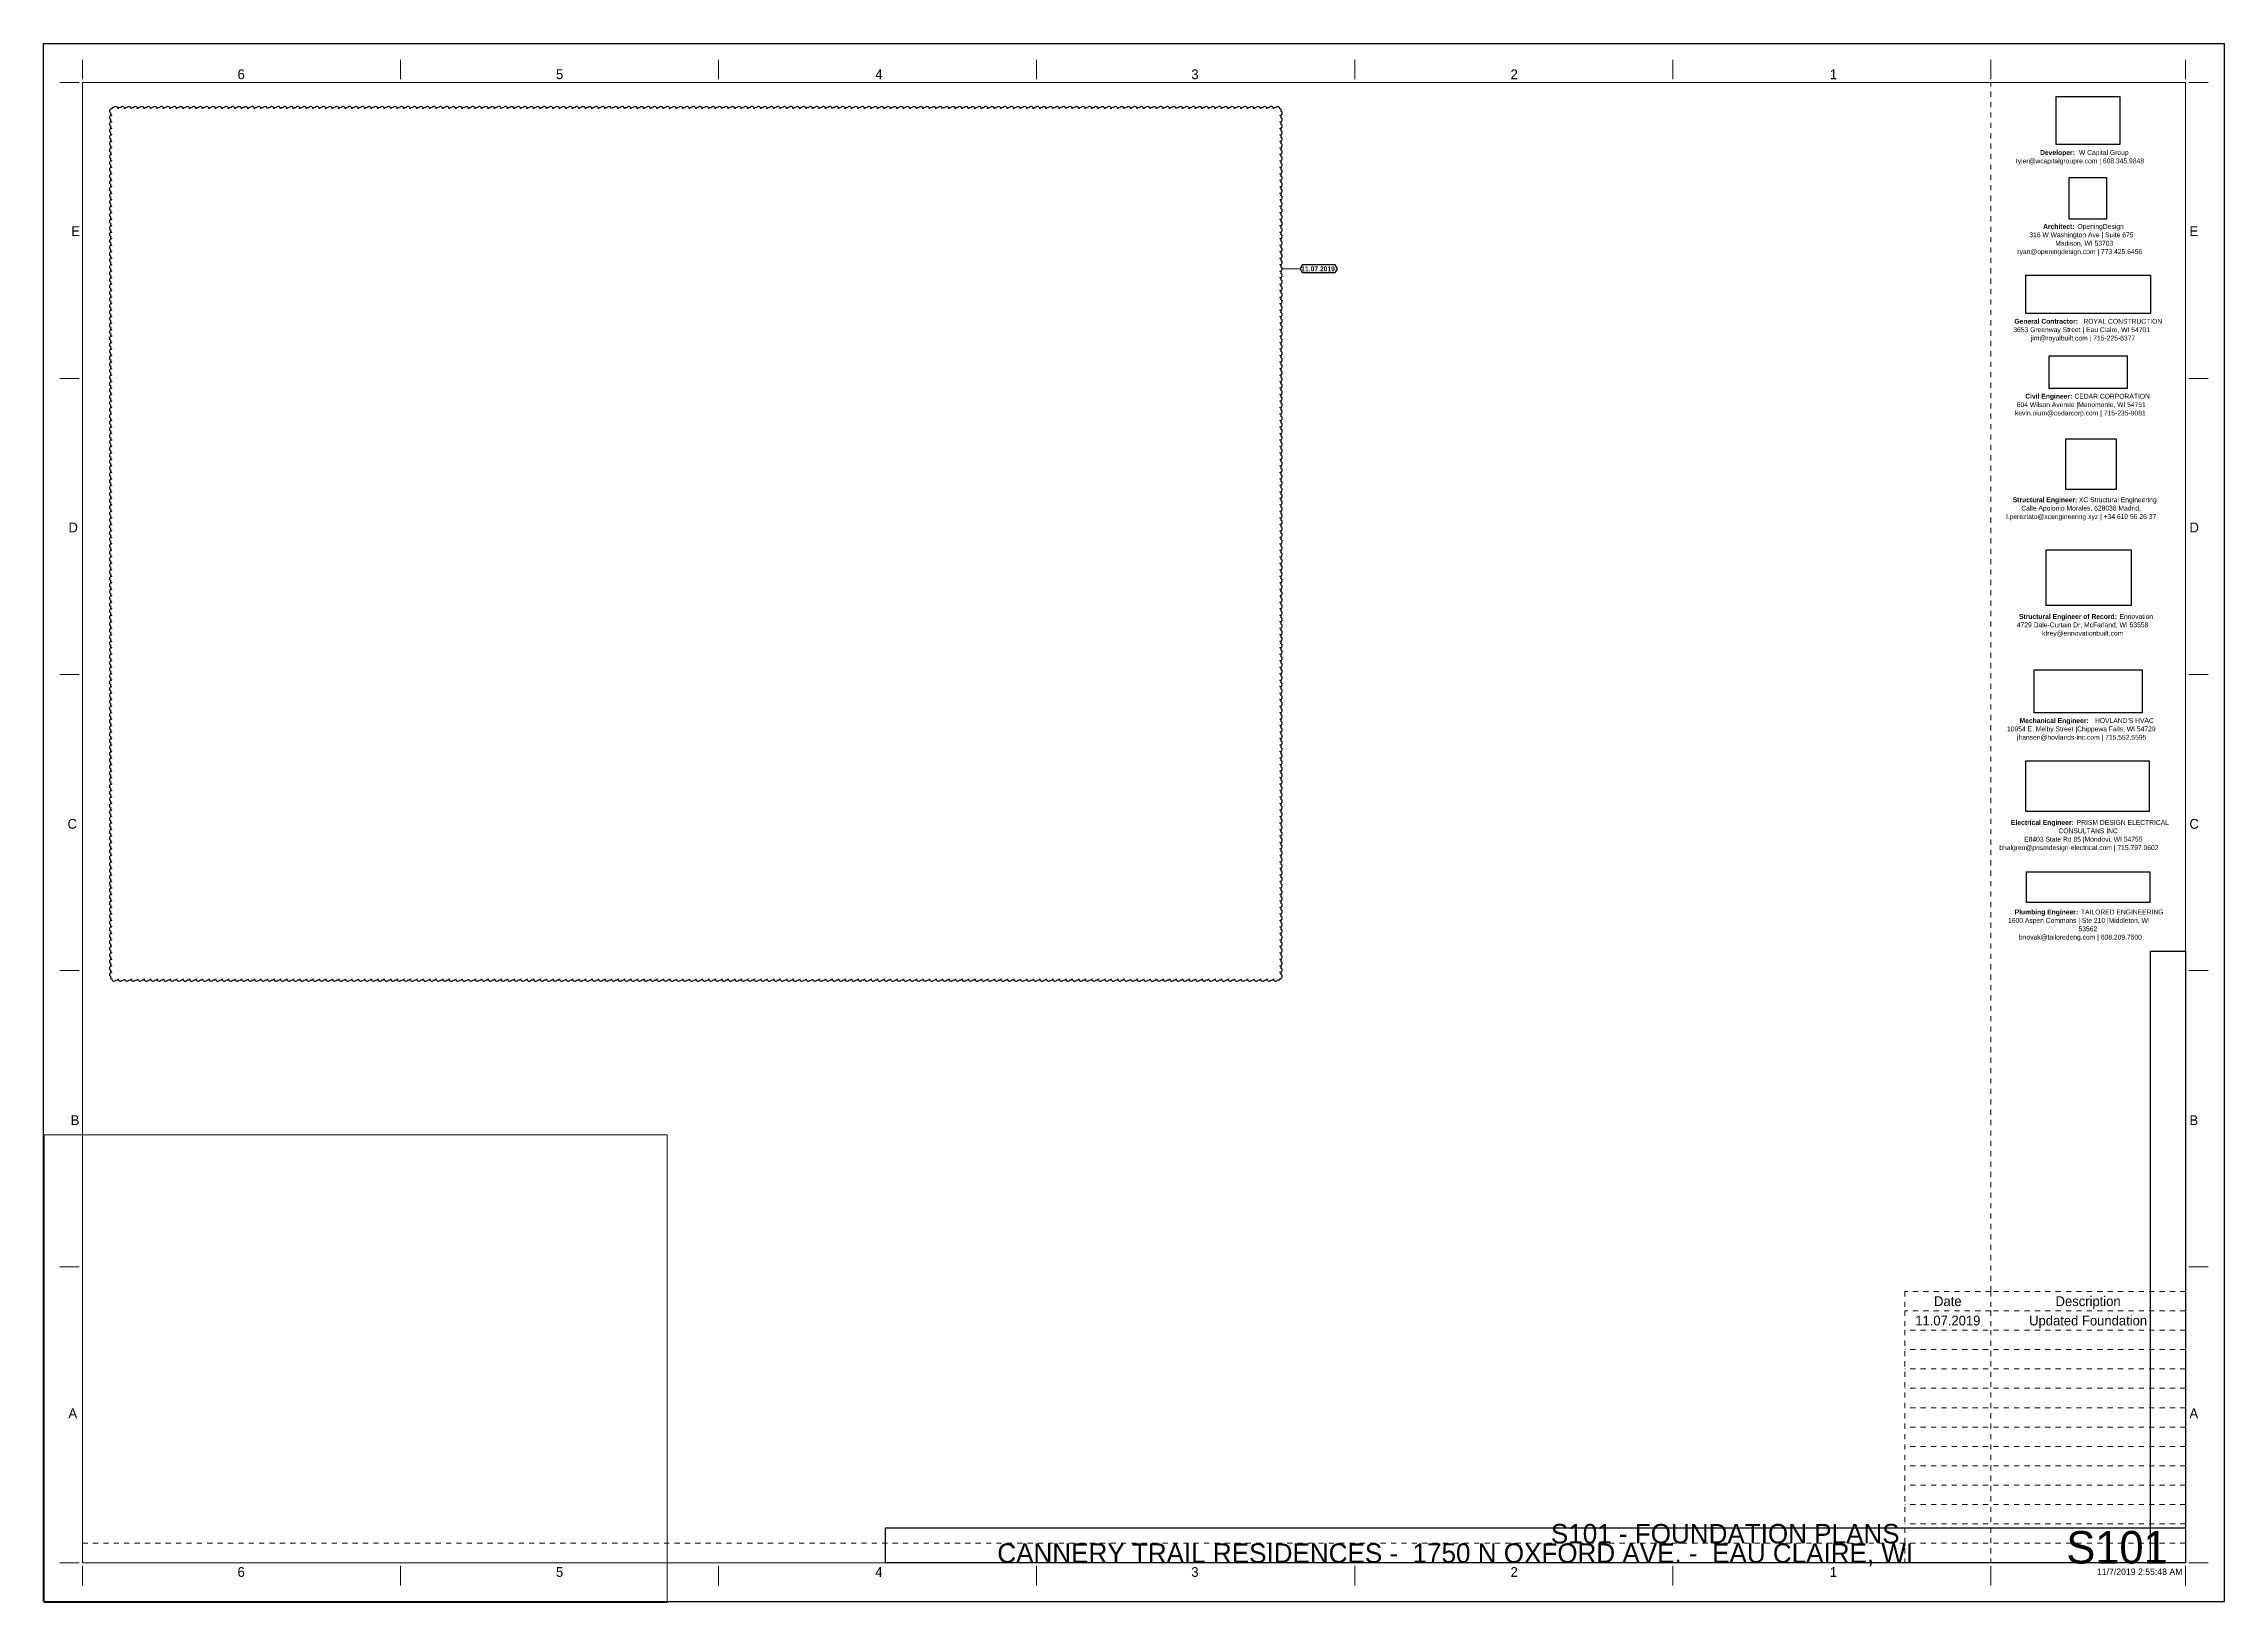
# Paper-space layout 'Layout1' of a CAD drawing. Header units: inches. Extents: x 0 to 42, y 0 to 30.
import ezdxf

# ---------------------------------------------------------------- set-up
doc = ezdxf.new("R2010")
doc.units = ezdxf.units.IN
doc.header["$MEASUREMENT"] = 0
doc.linetypes.add('Dot 1_32_', pattern=[0.03125, 0, -0.03125])
for name, color, linetype, lineweight in [('A-DETL', 90, 'Dot 1_32_', 13), ('G-ANNO-REVC', 71, 'Continuous', 30), ('G-ANNO-REVC-IDEN', 71, 'Continuous', 30), ('G-ANNO-SCHD', 231, 'Continuous', 30), ('G-ANNO-TTLB', 6, 'Continuous', 30), ('G-ANNO-TTLB-MEDM', 33, 'Continuous', 20)]:
    doc.layers.add(name, color=color, linetype=linetype, lineweight=lineweight)
doc.styles.add('Century Gothic_3', font='', dxfattribs={"height": 0.1875})
doc.styles.add('Century Gothic_4', font='', dxfattribs={"height": 0.09375})
doc.styles.add('Century Gothic_5', font='', dxfattribs={"height": 0.125})
doc.styles.add('Century Gothic_6', font='', dxfattribs={"height": 0.625})
doc.styles.add('Century Gothic_7', font='', dxfattribs={"height": 0.375})
doc.styles.add('Century Gothic_B_1', font='', dxfattribs={"height": 0.09375})
doc.styles.get('Century Gothic_3').set_extended_font_data('Century Gothic')
doc.styles.get('Century Gothic_4').set_extended_font_data('Century Gothic')
doc.styles.get('Century Gothic_5').set_extended_font_data('Century Gothic')
doc.styles.get('Century Gothic_6').set_extended_font_data('Century Gothic')
doc.styles.get('Century Gothic_7').set_extended_font_data('Century Gothic')
doc.styles.get('Century Gothic_B_1').set_extended_font_data('Century Gothic', bold=True)
picture_1 = doc.add_image_def('image1.jpg', size_in_pixel=(2440, 1006))
picture_2 = doc.add_image_def('image2.jpg', size_in_pixel=(785, 514))
picture_3 = doc.add_image_def('image3.png', size_in_pixel=(300, 300))
picture_4 = doc.add_image_def('image4.jpg', size_in_pixel=(336, 83))
picture_5 = doc.add_image_def('image5.jpg', size_in_pixel=(278, 110))
picture_6 = doc.add_image_def('image6.jpg', size_in_pixel=(302, 126))
picture_7 = doc.add_image_def('image7.jpg', size_in_pixel=(261, 80))
picture_8 = doc.add_image_def('image8.jpg', size_in_pixel=(344, 261))
picture_9 = doc.add_image_def('image9.jpg', size_in_pixel=(547, 610))
picture_10 = doc.add_image_def('image10.jpg', size_in_pixel=(95, 1663))
picture_11 = doc.add_image_def('image11.jpg', size_in_pixel=(3536, 95))

# ---------------------------------------------------------------- blocks, each defined once
blk = doc.blocks.new('OD Title Block - 30x42 - CDs - one-217245-S101 - FOUNDATION PLANS')
at = {"layer": 'G-ANNO-TTLB'}
for p, q in [((-0.01, 30.014), (41.99, 30.014)), ((-0.01, 0.014), (-0.01, 30.014)), ((41.99, 0.014), (41.99, 30.014)), ((-0.01, 0.014), (41.99, 0.014))]:
    blk.add_line(p, q, dxfattribs=at)
at = {"layer": 'G-ANNO-TTLB', "linetype": 'Dot 1_32_', "lineweight": 13}
for p, q in [((37.49, 5.989), (37.49, 29.264)), ((0.74, 1.137), (35.905, 1.137))]:
    blk.add_line(p, q, dxfattribs=at)
at = {"layer": 'G-ANNO-TTLB-MEDM'}
for p, q in [((0.74, 29.326), (0.74, 29.701)), ((6.865, 29.326), (6.865, 29.701)), ((12.99, 29.326), (12.99, 29.701)), ((19.115, 29.326), (19.115, 29.701)), ((25.24, 29.326), (25.24, 29.701)), ((31.365, 29.326), (31.365, 29.701)), ((37.49, 29.326), (37.49, 29.701)), ((41.24, 29.326), (41.24, 29.701)), ((0.677, 29.264), (0.302, 29.264)), ((0.74, 29.264), (41.24, 29.264)), ((0.74, 29.264), (0.74, 0.764)), ((41.24, 29.264), (41.24, 0.764)), ((41.302, 29.264), (41.677, 29.264)), ((0.677, 23.564), (0.302, 23.564)), ((41.302, 23.564), (41.677, 23.564)), ((0.677, 17.864), (0.302, 17.864)), ((41.302, 17.864), (41.677, 17.864)), ((0.677, 12.164), (0.302, 12.164)), ((41.302, 12.164), (41.677, 12.164)), ((0.677, 6.464), (0.302, 6.464)), ((41.302, 6.464), (41.677, 6.464)), ((0.677, 0.764), (0.302, 0.764)), ((0.74, 0.764), (41.24, 0.764)), ((0.74, 0.701), (0.74, 0.326)), ((6.865, 0.701), (6.865, 0.326)), ((12.99, 0.701), (12.99, 0.326)), ((19.115, 0.701), (19.115, 0.326)), ((25.24, 0.701), (25.24, 0.326)), ((31.365, 0.701), (31.365, 0.326)), ((37.49, 0.701), (37.49, 0.326)), ((41.24, 0.701), (41.24, 0.326)), ((41.302, 0.764), (41.677, 0.764))]:
    blk.add_line(p, q, dxfattribs=at)
at = {"layer": 'G-ANNO-TTLB', "lineweight": 9, "attachment_point": 1}
for s, insert, char_height, width, style in [('6', (3.725, 29.517), 0.188, 0.17675, 'Century Gothic_3'), ('5', (9.858, 29.517), 0.188, 0.17675, 'Century Gothic_3'), ('4', (16.007, 29.517), 0.188, 0.17675, 'Century Gothic_3'), ('3', (22.094, 29.517), 0.188, 0.17675, 'Century Gothic_3'), ('2', (28.242, 29.517), 0.188, 0.17675, 'Century Gothic_3'), ('1', (34.391, 29.517), 0.188, 0.17675, 'Century Gothic_3'), ('tyler@wcapitalgroupre.com | 608.345.9848', (37.974, 27.802), 0.09375, 3.36141, 'Century Gothic_4'), ('Developer: ', (38.44, 27.964), 0.09375, 0.90584, 'Century Gothic_B_1'), ('W Capital Group', (39.188, 27.964), 0.09375, 1.32878, 'Century Gothic_4'), ('E', (0.523, 26.497), 0.188, 0.17044, 'Century Gothic_3'), ('Architect: ', (38.499, 26.54), 0.09375, 0.80169, 'Century Gothic_B_1'), ('OpeningDesign', (39.16, 26.54), 0.09375, 1.212, 'Century Gothic_4'), ('E', (41.317, 26.497), 0.188, 0.17044, 'Century Gothic_3'), ('ryan@openingdesign.com | 773.425.6456', (38.002, 26.056), 0.09375, 3.21937, 'Century Gothic_4'), ('316 W Washington Ave | Suite 675', (38.233, 26.379), 0.09375, 2.65756, 'Century Gothic_4'), ('Madison, WI 53703', (38.733, 26.217), 0.09375, 1.44556, 'Century Gothic_4'), ('3653 Greenway Street | Eau Claire, WI 54701', (37.925, 24.552), 0.09375, 3.4845, 'Century Gothic_4'), ('General Contractor: ', (37.946, 24.714), 0.09375, 1.60969, 'Century Gothic_B_1'), ('jim@royalbuilt.com | 715-225-6377', (38.263, 24.391), 0.09375, 2.66387, 'Century Gothic_4'), ('ROYAL CONSTRUCTION', (39.274, 24.714), 0.09375, 1.82116, 'Century Gothic_4'), ('604 Wilson Avenue |Menomonie, WI 54751', (37.99, 23.109), 0.09375, 3.32669, 'Century Gothic_4'), ('Civil Engineer: ', (38.154, 23.271), 0.09375, 1.14888, 'Century Gothic_B_1'), ('CEDAR CORPORATION', (39.102, 23.271), 0.09375, 1.78012, 'Century Gothic_4'), ('kevin.oium@cedarcorp.com | 715-235-9081', (37.956, 22.948), 0.09375, 3.40559, 'Century Gothic_4'), ('Structural Engineer: ', (37.914, 21.277), 0.09375, 1.54341, 'Century Gothic_B_1'), ('Calle Apolonio Morales, 628036 Madrid, ', (38.078, 21.116), 0.09375, 3.15309, 'Century Gothic_4'), ('XC Structural Engineering', (39.188, 21.277), 0.09375, 1.96319, 'Century Gothic_4'), ('D', (0.468, 20.791), 0.188, 0.23672, 'Century Gothic_3'), ('l.pereztato@xcengineering.xyz | +34 610 56 26 37', (37.787, 20.954), 0.09375, 3.81591, 'Century Gothic_4'), ('D', (41.317, 20.791), 0.188, 0.23672, 'Century Gothic_3'), ('Structural Engineer of Record: ', (38.034, 19.03), 0.09375, 2.34509, 'Century Gothic_B_1'), ('Ennovation', (39.969, 19.03), 0.0937, 0.87428, 'Century Gothic_4'), ('4729 Dale-Curtain Dr, McFarland, WI 53558', (37.992, 18.869), 0.09375, 3.32037, 'Century Gothic_4'), ('kfrey@ennovationbuilt.com', (38.479, 18.707), 0.09375, 2.13994, 'Century Gothic_4'), ('10954 E. Melby Street |Chippewa Falls, WI 54729', (37.803, 16.865), 0.09375, 3.77487, 'Century Gothic_4'), ('Mechanical Engineer: ', (38.045, 17.026), 0.09375, 1.76119, 'Century Gothic_B_1'), ("HOVLAND'S HVAC", (39.498, 17.026), 0.09375, 1.42663, 'Century Gothic_4'), ('jhansen@hovlands-inc.com | 715.552.5595', (37.996, 16.704), 0.09375, 3.31091, 'Century Gothic_4'), ('C', (0.45, 15.084), 0.188, 0.25881, 'Century Gothic_3'), ('Electrical Engineer: ', (37.88, 15.064), 0.09375, 1.53394, 'Century Gothic_B_1'), ('E8403 State Rd 85 |Mondovi, WI 54755', (38.133, 14.741), 0.09375, 2.9795, 'Century Gothic_4'), ('CONSULTANS INC', (38.794, 14.903), 0.09375, 1.37613, 'Century Gothic_4'), ('PRISM DESIGN ELECTRICAL ', (39.146, 15.064), 0.09375, 2.09891, 'Century Gothic_4'), ('C', (41.317, 15.084), 0.188, 0.25881, 'Century Gothic_3'), ('bhalgren@prismdesign-electrical.com | 715.797.0602', (37.656, 14.58), 0.09375, 4.13469, 'Century Gothic_4'), ('1600 Aspen Commons | Ste 210 |Middleton, WI ', (37.823, 13.178), 0.09375, 3.77172, 'Century Gothic_4'), ('Plumbing Engineer: ', (37.951, 13.34), 0.09375, 1.54656, 'Century Gothic_B_1'), ('TAILORED ENGINEERING', (39.227, 13.34), 0.09375, 1.87166, 'Century Gothic_4'), ('bnovak@tailoredeng.com | 608.209.7500', (38.034, 12.856), 0.09375, 3.21622, 'Century Gothic_4'), ('53562', (39.18, 13.017), 0.0937, 0.44188, 'Century Gothic_4'), ('B', (0.512, 9.378), 0.188, 0.18306, 'Century Gothic_3'), ('B', (41.317, 9.378), 0.188, 0.18306, 'Century Gothic_3'), ('A', (0.468, 3.734), 0.188, 0.23672, 'Century Gothic_3'), ('A', (41.317, 3.734), 0.188, 0.23672, 'Century Gothic_3'), ('6', (3.724, 0.679), 0.188, 0.17675, 'Century Gothic_3'), ('5', (9.858, 0.679), 0.188, 0.17675, 'Century Gothic_3'), ('4', (16.007, 0.679), 0.188, 0.17675, 'Century Gothic_3'), ('3', (22.093, 0.679), 0.188, 0.17675, 'Century Gothic_3'), ('2', (28.242, 0.679), 0.188, 0.17675, 'Century Gothic_3'), ('1', (34.39, 0.679), 0.188, 0.17675, 'Century Gothic_3')]:
    blk.add_mtext(s, dxfattribs=dict(at, insert=insert, char_height=char_height, width=width, style=style))
at = {"layer": 'G-ANNO-TTLB'}
image = blk.add_image(picture_8, insert=(38.752, 28.068), size_in_units=(1.226, 0.93), dxfattribs=at)
image.dxf.flags = 7
image = blk.add_image(picture_9, insert=(38.999, 26.632), size_in_units=(0.719, 0.802), rotation=0, dxfattribs=at)
image.dxf.flags = 7
image = blk.add_image(picture_7, insert=(38.163, 24.818), size_in_units=(2.404, 0.737), dxfattribs=at)
image.dxf.flags = 7
image = blk.add_image(picture_6, insert=(38.612, 23.375), size_in_units=(1.506, 0.628), dxfattribs=at)
image.dxf.flags = 7
image = blk.add_image(picture_3, insert=(38.938, 21.431), size_in_units=(0.97, 0.97), dxfattribs=at)
image.dxf.flags = 7
image = blk.add_image(picture_2, insert=(38.558, 19.194), size_in_units=(1.638, 1.072), dxfattribs=at)
image.dxf.flags = 7
image = blk.add_image(picture_5, insert=(38.326, 17.131), size_in_units=(2.077, 0.822), dxfattribs=at)
image.dxf.flags = 7
image = blk.add_image(picture_1, insert=(38.167, 15.226), size_in_units=(2.376, 0.98), dxfattribs=at)
image.dxf.flags = 7
image = blk.add_image(picture_4, insert=(38.179, 13.479), size_in_units=(2.372, 0.586), dxfattribs=at)
image.dxf.flags = 7
image = blk.add_image(picture_10, insert=(40.567, 0.764), size_in_units=(0.673, 11.775), dxfattribs=at)
image.dxf.flags = 7
image = blk.add_image(picture_11, insert=(16.203, 0.764), size_in_units=(25.037, 0.673), dxfattribs=at)
image.dxf.flags = 7
blk = doc.blocks.new('Family - ___-1979140-S101 - FOUNDATION PLANS')
at = {"layer": 'G-ANNO-REVC'}
for centre, radius, start, end in [((1.301, 28.713), 0.0437, 90, 244.7912), ((1.301, 28.588), 0.0437, 90, 244.7912), ((1.301, 28.657), 0.025, 138.1897, 270), ((1.326, 28.757), 0.025, 48.1897, 180), ((1.382, 28.757), 0.0437, 0, 154.7912), ((1.451, 28.757), 0.025, 48.1897, 180), ((1.507, 28.757), 0.0438, 0, 154.7912), ((1.576, 28.757), 0.025, 48.1897, 180), ((1.632, 28.757), 0.0437, 0, 154.7912), ((1.701, 28.757), 0.025, 48.1897, 180), ((1.757, 28.757), 0.0437, 0, 154.7912), ((1.826, 28.757), 0.025, 48.1897, 180), ((1.882, 28.757), 0.0437, 0, 154.7912), ((1.951, 28.757), 0.025, 48.1897, 180), ((2.007, 28.757), 0.0438, 0, 154.7912), ((2.076, 28.757), 0.025, 48.1897, 180), ((2.132, 28.757), 0.0437, 0, 154.7912), ((2.201, 28.757), 0.025, 48.1897, 180), ((2.257, 28.757), 0.0438, 0, 154.7912), ((2.326, 28.757), 0.025, 48.1897, 180), ((2.382, 28.757), 0.0438, 0, 154.7912), ((2.451, 28.757), 0.025, 48.1897, 180), ((2.507, 28.757), 0.0438, 0, 154.7912), ((2.576, 28.757), 0.025, 48.1897, 180), ((2.632, 28.757), 0.0437, 0, 154.7912), ((2.701, 28.757), 0.025, 48.1897, 180), ((2.757, 28.757), 0.0437, 0, 154.7912), ((2.826, 28.757), 0.025, 48.1897, 180), ((2.882, 28.757), 0.0437, 0, 154.7912), ((2.951, 28.757), 0.025, 48.1897, 180), ((3.007, 28.757), 0.0438, 0, 154.7912), ((3.076, 28.757), 0.025, 48.1897, 180), ((3.132, 28.757), 0.0438, 0, 154.7912), ((3.201, 28.757), 0.025, 48.1897, 180), ((3.257, 28.757), 0.0437, 0, 154.7912), ((3.326, 28.757), 0.025, 48.1897, 180), ((3.382, 28.757), 0.0437, 0, 154.7912), ((3.451, 28.757), 0.025, 48.1897, 180), ((3.507, 28.757), 0.0438, 0, 154.7912), ((3.576, 28.757), 0.025, 48.1897, 180), ((3.632, 28.757), 0.0438, 0, 154.7912), ((3.701, 28.757), 0.025, 48.1897, 180), ((3.757, 28.757), 0.0437, 0, 154.7912), ((3.826, 28.757), 0.025, 48.1897, 180), ((3.882, 28.757), 0.0437, 0, 154.7912), ((3.951, 28.757), 0.025, 48.1897, 180), ((4.007, 28.757), 0.0438, 0, 154.7912), ((4.076, 28.757), 0.025, 48.1897, 180), ((4.132, 28.757), 0.0438, 0, 154.7912), ((4.201, 28.757), 0.025, 48.1897, 180), ((4.257, 28.757), 0.0437, 0, 154.7912), ((4.326, 28.757), 0.025, 48.1897, 180), ((4.382, 28.757), 0.0438, 0, 154.7912), ((4.451, 28.757), 0.025, 48.1897, 180), ((4.507, 28.757), 0.0438, 0, 154.7912), ((4.576, 28.757), 0.025, 48.1897, 180), ((4.632, 28.757), 0.0438, 0, 154.7912), ((4.701, 28.757), 0.025, 48.1897, 180), ((4.757, 28.757), 0.0438, 0, 154.7912), ((4.826, 28.757), 0.025, 48.1897, 180), ((4.882, 28.757), 0.0438, 0, 154.7912), ((4.951, 28.757), 0.025, 48.1897, 180), ((5.007, 28.757), 0.0438, 0, 154.7912), ((5.076, 28.757), 0.025, 48.1897, 180), ((5.132, 28.757), 0.0438, 0, 154.7912), ((5.201, 28.757), 0.025, 48.1897, 180), ((5.257, 28.757), 0.0438, 0, 154.7912), ((5.326, 28.757), 0.025, 48.1897, 180), ((5.382, 28.757), 0.0438, 0, 154.7912), ((5.451, 28.757), 0.025, 48.1897, 180), ((5.507, 28.757), 0.0438, 0, 154.7912), ((5.576, 28.757), 0.025, 48.1897, 180), ((5.632, 28.757), 0.0438, 0, 154.7912), ((5.701, 28.757), 0.025, 48.1897, 180), ((5.757, 28.757), 0.0438, 0, 154.7912), ((5.826, 28.757), 0.025, 48.1897, 180), ((5.882, 28.757), 0.0438, 0, 154.7912), ((5.951, 28.757), 0.025, 48.1897, 180), ((6.007, 28.757), 0.0438, 0, 154.7912), ((6.076, 28.757), 0.025, 48.1897, 180), ((6.132, 28.757), 0.0438, 0, 154.7912), ((6.201, 28.757), 0.025, 48.1897, 180), ((6.257, 28.757), 0.0438, 0, 154.7912), ((6.326, 28.757), 0.025, 48.1897, 180), ((6.382, 28.757), 0.0438, 0, 154.7912), ((6.451, 28.757), 0.025, 48.1897, 180), ((6.507, 28.757), 0.0438, 0, 154.7912), ((6.576, 28.757), 0.025, 48.1897, 180), ((6.632, 28.757), 0.0438, 0, 154.7912), ((6.701, 28.757), 0.025, 48.1897, 180), ((6.757, 28.757), 0.0438, 0, 154.7912), ((6.826, 28.757), 0.025, 48.1897, 180), ((6.882, 28.757), 0.0438, 0, 154.7912), ((6.951, 28.757), 0.025, 48.1897, 180), ((7.007, 28.757), 0.0438, 0, 154.7912), ((7.076, 28.757), 0.025, 48.1897, 180), ((7.132, 28.757), 0.0438, 0, 154.7912), ((7.201, 28.757), 0.025, 48.1897, 180), ((7.257, 28.757), 0.0438, 0, 154.7912), ((7.326, 28.757), 0.025, 48.1897, 180), ((7.382, 28.757), 0.0438, 0, 154.7912), ((7.451, 28.757), 0.025, 48.1897, 180), ((7.507, 28.757), 0.0438, 0, 154.7912), ((7.576, 28.757), 0.025, 48.1897, 180), ((7.632, 28.757), 0.0438, 0, 154.7912), ((7.701, 28.757), 0.025, 48.1897, 180), ((7.757, 28.757), 0.0438, 0, 154.7912), ((7.826, 28.757), 0.025, 48.1897, 180), ((7.882, 28.757), 0.0438, 0, 154.7912), ((7.951, 28.757), 0.025, 48.1897, 180), ((8.007, 28.757), 0.0437, 0, 154.7912), ((8.076, 28.757), 0.025, 48.1897, 180), ((8.132, 28.757), 0.0437, 0, 154.7912), ((8.201, 28.757), 0.025, 48.1897, 180), ((8.257, 28.757), 0.0438, 0, 154.7912), ((8.326, 28.757), 0.025, 48.1897, 180), ((8.382, 28.757), 0.0438, 0, 154.7912), ((8.451, 28.757), 0.025, 48.1897, 180), ((8.507, 28.757), 0.0437, 0, 154.7912), ((8.576, 28.757), 0.025, 48.1897, 180), ((8.632, 28.757), 0.0437, 0, 154.7912), ((8.701, 28.757), 0.025, 48.1897, 180), ((8.757, 28.757), 0.0438, 0, 154.7912), ((8.826, 28.757), 0.025, 48.1897, 180), ((8.882, 28.757), 0.0438, 0, 154.7912), ((8.951, 28.757), 0.025, 48.1897, 180), ((9.007, 28.757), 0.0437, 0, 154.7912), ((9.076, 28.757), 0.025, 48.1897, 180), ((9.132, 28.757), 0.0438, 0, 154.7912), ((9.201, 28.757), 0.025, 48.1897, 180), ((9.257, 28.757), 0.0438, 0, 154.7912), ((9.326, 28.757), 0.025, 48.1897, 180), ((9.382, 28.757), 0.0437, 0, 154.7912), ((9.451, 28.757), 0.025, 48.1897, 180), ((9.507, 28.757), 0.0437, 0, 154.7912), ((9.576, 28.757), 0.025, 48.1897, 180), ((9.632, 28.757), 0.0438, 0, 154.7912), ((9.701, 28.757), 0.025, 48.1897, 180), ((9.757, 28.757), 0.0438, 0, 154.7912), ((9.826, 28.757), 0.025, 48.1897, 180), ((9.882, 28.757), 0.0437, 0, 154.7912), ((9.951, 28.757), 0.025, 48.1897, 180), ((10.007, 28.757), 0.0437, 0, 154.7912), ((10.076, 28.757), 0.025, 48.1897, 180), ((10.132, 28.757), 0.0438, 0, 154.7912), ((10.201, 28.757), 0.025, 48.1897, 180), ((10.257, 28.757), 0.0438, 0, 154.7912), ((10.326, 28.757), 0.025, 48.1897, 180), ((10.382, 28.757), 0.0437, 0, 154.7912), ((10.451, 28.757), 0.025, 48.1897, 180), ((10.507, 28.757), 0.0437, 0, 154.7912), ((10.576, 28.757), 0.025, 48.1897, 180), ((10.632, 28.757), 0.0438, 0, 154.7912), ((10.701, 28.757), 0.025, 48.1897, 180), ((10.757, 28.757), 0.0438, 0, 154.7912), ((10.826, 28.757), 0.025, 48.1897, 180), ((10.882, 28.757), 0.0437, 0, 154.7912), ((10.951, 28.757), 0.025, 48.1897, 180), ((11.007, 28.757), 0.0437, 0, 154.7912), ((11.076, 28.757), 0.025, 48.1897, 180), ((11.132, 28.757), 0.0438, 0, 154.7912), ((11.201, 28.757), 0.025, 48.1897, 180), ((11.257, 28.757), 0.0438, 0, 154.7912), ((11.326, 28.757), 0.025, 48.1897, 180), ((11.382, 28.757), 0.0437, 0, 154.7912), ((11.451, 28.757), 0.025, 48.1897, 180), ((11.507, 28.757), 0.0437, 0, 154.7912), ((11.576, 28.757), 0.025, 48.1897, 180), ((11.632, 28.757), 0.0438, 0, 154.7912), ((11.701, 28.757), 0.025, 48.1897, 180), ((11.757, 28.757), 0.0438, 0, 154.7912), ((11.826, 28.757), 0.025, 48.1897, 180), ((11.882, 28.757), 0.0437, 0, 154.7912), ((11.951, 28.757), 0.025, 48.1897, 180), ((12.007, 28.757), 0.0438, 0, 154.7912), ((12.076, 28.757), 0.025, 48.1897, 180), ((12.132, 28.757), 0.0438, 0, 154.7912), ((12.201, 28.757), 0.025, 48.1897, 180), ((12.257, 28.757), 0.0437, 0, 154.7912), ((12.326, 28.757), 0.025, 48.1897, 180), ((12.382, 28.757), 0.0438, 0, 154.7912), ((12.451, 28.757), 0.025, 48.1897, 180), ((12.507, 28.757), 0.0438, 0, 154.7912), ((12.576, 28.757), 0.025, 48.1897, 180), ((12.632, 28.757), 0.0438, 0, 154.7912), ((12.701, 28.757), 0.025, 48.1897, 180), ((12.757, 28.757), 0.0437, 0, 154.7912), ((12.826, 28.757), 0.025, 48.1897, 180), ((12.882, 28.757), 0.0438, 0, 154.7912), ((12.951, 28.757), 0.025, 48.1897, 180), ((13.007, 28.757), 0.0438, 0, 154.7912), ((13.076, 28.757), 0.025, 48.1897, 180), ((13.132, 28.757), 0.0438, 0, 154.7912), ((13.201, 28.757), 0.025, 48.1897, 180), ((13.257, 28.757), 0.0437, 0, 154.7912), ((13.326, 28.757), 0.025, 48.1897, 180), ((13.382, 28.757), 0.0438, 0, 154.7912), ((13.451, 28.757), 0.025, 48.1897, 180), ((13.507, 28.757), 0.0438, 0, 154.7912), ((13.576, 28.757), 0.025, 48.1897, 180), ((13.632, 28.757), 0.0438, 0, 154.7912), ((13.701, 28.757), 0.025, 48.1897, 180), ((13.757, 28.757), 0.0438, 0, 154.7912), ((13.826, 28.757), 0.025, 48.1897, 180), ((13.882, 28.757), 0.0438, 0, 154.7912), ((13.951, 28.757), 0.025, 48.1897, 180), ((14.007, 28.757), 0.0438, 0, 154.7912), ((14.076, 28.757), 0.025, 48.1897, 180), ((14.132, 28.757), 0.0438, 0, 154.7912), ((14.201, 28.757), 0.025, 48.1897, 180), ((14.257, 28.757), 0.0438, 0, 154.7912), ((14.326, 28.757), 0.025, 48.1897, 180), ((14.382, 28.757), 0.0438, 0, 154.7912), ((14.451, 28.757), 0.025, 48.1897, 180), ((14.507, 28.757), 0.0438, 0, 154.7912), ((14.576, 28.757), 0.025, 48.1897, 180), ((14.632, 28.757), 0.0438, 0, 154.7912), ((14.701, 28.757), 0.025, 48.1897, 180), ((14.757, 28.757), 0.0438, 0, 154.7912), ((14.826, 28.757), 0.025, 48.1897, 180), ((14.882, 28.757), 0.0438, 0, 154.7912), ((14.951, 28.757), 0.025, 48.1897, 180), ((15.007, 28.757), 0.0438, 0, 154.7912), ((15.076, 28.757), 0.025, 48.1897, 180), ((15.132, 28.757), 0.0438, 0, 154.7912), ((15.201, 28.757), 0.025, 48.1897, 180), ((15.257, 28.757), 0.0438, 0, 154.7912), ((15.326, 28.757), 0.025, 48.1897, 180), ((15.382, 28.757), 0.0438, 0, 154.7912), ((15.451, 28.757), 0.025, 48.1897, 180), ((15.507, 28.757), 0.0438, 0, 154.7912), ((15.576, 28.757), 0.025, 48.1897, 180), ((15.632, 28.757), 0.0438, 0, 154.7912), ((15.701, 28.757), 0.025, 48.1897, 180), ((15.757, 28.757), 0.0438, 0, 154.7912), ((15.826, 28.757), 0.025, 48.1897, 180), ((15.882, 28.757), 0.0438, 0, 154.7912), ((15.951, 28.757), 0.025, 48.1897, 180), ((16.007, 28.757), 0.0437, 0, 154.7912), ((16.076, 28.757), 0.025, 48.1897, 180), ((16.132, 28.757), 0.0437, 0, 154.7912), ((16.201, 28.757), 0.025, 48.1897, 180), ((16.257, 28.757), 0.0437, 0, 154.7912), ((16.326, 28.757), 0.025, 48.1897, 180), ((16.382, 28.757), 0.0437, 0, 154.7912), ((16.451, 28.757), 0.025, 48.1897, 180), ((16.507, 28.757), 0.0437, 0, 154.7912), ((16.576, 28.757), 0.025, 48.1897, 180), ((16.632, 28.757), 0.0437, 0, 154.7912), ((16.701, 28.757), 0.025, 48.1897, 180), ((16.757, 28.757), 0.0437, 0, 154.7912), ((16.826, 28.757), 0.025, 48.1897, 180), ((16.882, 28.757), 0.0437, 0, 154.7912), ((16.951, 28.757), 0.025, 48.1897, 180), ((17.007, 28.757), 0.0437, 0, 154.7912), ((17.076, 28.757), 0.025, 48.1897, 180), ((17.132, 28.757), 0.0437, 0, 154.7912), ((17.201, 28.757), 0.025, 48.1897, 180), ((17.257, 28.757), 0.0437, 0, 154.7912), ((17.326, 28.757), 0.025, 48.1897, 180), ((17.382, 28.757), 0.0437, 0, 154.7912), ((17.451, 28.757), 0.025, 48.1897, 180), ((17.507, 28.757), 0.0437, 0, 154.7912), ((17.576, 28.757), 0.025, 48.1897, 180), ((17.632, 28.757), 0.0437, 0, 154.7912), ((17.701, 28.757), 0.025, 48.1897, 180), ((17.757, 28.757), 0.0437, 0, 154.7912), ((17.826, 28.757), 0.025, 48.1897, 180), ((17.882, 28.757), 0.0437, 0, 154.7912), ((17.951, 28.757), 0.025, 48.1897, 180), ((18.007, 28.757), 0.0438, 0, 154.7912), ((18.076, 28.757), 0.025, 48.1897, 180), ((18.132, 28.757), 0.0438, 0, 154.7912), ((18.201, 28.757), 0.025, 48.1897, 180), ((18.257, 28.757), 0.0437, 0, 154.7912), ((18.326, 28.757), 0.025, 48.1897, 180), ((18.382, 28.757), 0.0437, 0, 154.7912), ((18.451, 28.757), 0.025, 48.1897, 180), ((18.507, 28.757), 0.0438, 0, 154.7912), ((18.576, 28.757), 0.025, 48.1897, 180), ((18.632, 28.757), 0.0438, 0, 154.7912), ((18.701, 28.757), 0.025, 48.1897, 180), ((18.757, 28.757), 0.0437, 0, 154.7912), ((18.826, 28.757), 0.025, 48.1897, 180), ((18.882, 28.757), 0.0437, 0, 154.7912), ((18.951, 28.757), 0.025, 48.1897, 180), ((19.007, 28.757), 0.0438, 0, 154.7912), ((19.076, 28.757), 0.025, 48.1897, 180), ((19.132, 28.757), 0.0438, 0, 154.7912), ((19.201, 28.757), 0.025, 48.1897, 180), ((19.257, 28.757), 0.0437, 0, 154.7912), ((19.326, 28.757), 0.025, 48.1897, 180), ((19.382, 28.757), 0.0437, 0, 154.7912), ((19.451, 28.757), 0.025, 48.1897, 180), ((19.507, 28.757), 0.0438, 0, 154.7912), ((19.576, 28.757), 0.025, 48.1897, 180), ((19.632, 28.757), 0.0438, 0, 154.7912), ((19.701, 28.757), 0.025, 48.1897, 180), ((19.757, 28.757), 0.0437, 0, 154.7912), ((19.826, 28.757), 0.025, 48.1897, 180), ((19.882, 28.757), 0.0437, 0, 154.7912), ((19.951, 28.757), 0.025, 48.1897, 180), ((20.007, 28.757), 0.0438, 0, 154.7912), ((20.076, 28.757), 0.025, 48.1897, 180), ((20.132, 28.757), 0.0438, 0, 154.7912), ((20.201, 28.757), 0.025, 48.1897, 180), ((20.257, 28.757), 0.0437, 0, 154.7912), ((20.326, 28.757), 0.025, 48.1897, 180), ((20.382, 28.757), 0.0437, 0, 154.7912), ((20.451, 28.757), 0.025, 48.1897, 180), ((20.507, 28.757), 0.0438, 0, 154.7912), ((20.576, 28.757), 0.025, 48.1897, 180), ((20.632, 28.757), 0.0438, 0, 154.7912), ((20.701, 28.757), 0.025, 48.1897, 180), ((20.757, 28.757), 0.0437, 0, 154.7912), ((20.826, 28.757), 0.025, 48.1897, 180), ((20.882, 28.757), 0.0437, 0, 154.7912), ((20.951, 28.757), 0.025, 48.1897, 180), ((21.007, 28.757), 0.0438, 0, 154.7912), ((21.076, 28.757), 0.025, 48.1897, 180), ((21.132, 28.757), 0.0438, 0, 154.7912), ((21.201, 28.757), 0.025, 48.1897, 180), ((21.257, 28.757), 0.0437, 0, 154.7912), ((21.326, 28.757), 0.025, 48.1897, 180), ((21.382, 28.757), 0.0437, 0, 154.7912), ((21.451, 28.757), 0.025, 48.1897, 180), ((21.507, 28.757), 0.0438, 0, 154.7912), ((21.576, 28.757), 0.025, 48.1897, 180), ((21.632, 28.757), 0.0438, 0, 154.7912), ((21.701, 28.757), 0.025, 48.1897, 180), ((21.757, 28.757), 0.0437, 0, 154.7912), ((21.826, 28.757), 0.025, 48.1897, 180), ((21.882, 28.757), 0.0437, 0, 154.7912), ((21.951, 28.757), 0.025, 48.1897, 180), ((22.007, 28.757), 0.0438, 0, 154.7912), ((22.076, 28.757), 0.025, 48.1897, 180), ((22.132, 28.757), 0.0438, 0, 154.7912), ((22.201, 28.757), 0.025, 48.1897, 180), ((22.257, 28.757), 0.0437, 0, 154.7912), ((22.326, 28.757), 0.025, 48.1897, 180), ((22.382, 28.757), 0.0437, 0, 154.7912), ((22.451, 28.757), 0.025, 48.1897, 180), ((22.507, 28.757), 0.0438, 0, 154.7912), ((22.576, 28.757), 0.025, 48.1897, 180), ((22.632, 28.757), 0.0438, 0, 154.7912), ((22.701, 28.757), 0.025, 48.1897, 180), ((22.757, 28.757), 0.0437, 0, 154.7912), ((22.826, 28.757), 0.025, 48.1897, 180), ((22.882, 28.757), 0.0437, 0, 154.7912), ((22.951, 28.757), 0.025, 48.1897, 180), ((23.007, 28.757), 0.0438, 0, 154.7912), ((23.076, 28.757), 0.025, 48.1897, 180), ((23.132, 28.757), 0.0438, 0, 154.7912), ((23.201, 28.757), 0.025, 48.1897, 180), ((23.257, 28.757), 0.0437, 0, 154.7912), ((23.326, 28.757), 0.025, 48.1897, 180), ((23.382, 28.757), 0.0437, 0, 154.7912), ((23.451, 28.757), 0.025, 48.1897, 180), ((23.507, 28.757), 0.0438, 0, 154.7912), ((23.576, 28.757), 0.025, 48.1897, 180), ((23.632, 28.757), 0.0438, 0, 154.7912), ((23.701, 28.757), 0.025, 48.1897, 180), ((23.757, 28.757), 0.0437, 0, 154.7912), ((23.801, 28.732), 0.025, 318.1897, 90), ((23.801, 28.675), 0.0437, 270, 64.7912), ((23.801, 28.607), 0.025, 318.1897, 90), ((23.801, 28.55), 0.0437, 270, 64.7912), ((1.301, 28.463), 0.0437, 90, 244.7912), ((1.301, 28.338), 0.0438, 90, 244.7912), ((1.301, 28.213), 0.0437, 90, 244.7912), ((1.301, 28.532), 0.025, 138.1897, 270), ((1.301, 28.407), 0.025, 138.1897, 270), ((1.301, 28.282), 0.025, 138.1897, 270), ((1.301, 28.157), 0.025, 138.1897, 270), ((23.801, 28.482), 0.025, 318.1897, 90), ((23.801, 28.425), 0.0437, 270, 64.7912), ((23.801, 28.357), 0.025, 318.1897, 90), ((23.801, 28.3), 0.0437, 270, 64.7912), ((23.801, 28.232), 0.025, 318.1897, 90), ((23.801, 28.175), 0.0437, 270, 64.7912), ((1.301, 28.088), 0.0437, 90, 244.7912), ((1.301, 27.963), 0.0438, 90, 244.7912), ((1.301, 27.838), 0.0437, 90, 244.7912), ((1.301, 27.713), 0.0437, 90, 244.7912), ((1.301, 28.032), 0.025, 138.1897, 270), ((1.301, 27.907), 0.025, 138.1897, 270), ((1.301, 27.782), 0.025, 138.1897, 270), ((23.801, 28.107), 0.025, 318.1897, 90), ((23.801, 28.05), 0.0437, 270, 64.7912), ((23.801, 27.982), 0.025, 318.1897, 90), ((23.801, 27.925), 0.0437, 270, 64.7912), ((23.801, 27.857), 0.025, 318.1897, 90), ((23.801, 27.8), 0.0437, 270, 64.7912), ((23.801, 27.732), 0.025, 318.1897, 90), ((1.301, 27.588), 0.0438, 90, 244.7912), ((1.301, 27.463), 0.0437, 90, 244.7912), ((1.301, 27.338), 0.0437, 90, 244.7912), ((1.301, 27.657), 0.025, 138.1897, 270), ((1.301, 27.532), 0.025, 138.1897, 270), ((1.301, 27.407), 0.025, 138.1897, 270), ((23.801, 27.675), 0.0437, 270, 64.7912), ((23.801, 27.607), 0.025, 318.1897, 90), ((23.801, 27.55), 0.0437, 270, 64.7912), ((23.801, 27.482), 0.025, 318.1897, 90), ((23.801, 27.425), 0.0437, 270, 64.7912), ((23.801, 27.357), 0.025, 318.1897, 90), ((23.801, 27.3), 0.0437, 270, 64.7912), ((1.301, 27.213), 0.0438, 90, 244.7912), ((1.301, 27.088), 0.0437, 90, 244.7912), ((1.301, 26.963), 0.0437, 90, 244.7912), ((1.301, 26.838), 0.0438, 90, 244.7912), ((1.301, 27.282), 0.025, 138.1897, 270), ((1.301, 27.157), 0.025, 138.1897, 270), ((1.301, 27.032), 0.025, 138.1897, 270), ((1.301, 26.907), 0.025, 138.1897, 270), ((23.801, 27.232), 0.025, 318.1897, 90), ((23.801, 27.175), 0.0437, 270, 64.7912), ((23.801, 27.107), 0.025, 318.1897, 90), ((23.801, 27.05), 0.0437, 270, 64.7912), ((23.801, 26.982), 0.025, 318.1897, 90), ((23.801, 26.925), 0.0437, 270, 64.7912), ((23.801, 26.857), 0.025, 318.1897, 90), ((1.301, 26.713), 0.0437, 90, 244.7912), ((1.301, 26.588), 0.0437, 90, 244.7912), ((1.301, 26.463), 0.0438, 90, 244.7912), ((1.301, 26.782), 0.025, 138.1897, 270), ((1.301, 26.657), 0.025, 138.1897, 270), ((1.301, 26.532), 0.025, 138.1897, 270), ((23.801, 26.8), 0.0437, 270, 64.7912), ((23.801, 26.732), 0.025, 318.1897, 90), ((23.801, 26.675), 0.0437, 270, 64.7912), ((23.801, 26.607), 0.025, 318.1897, 90), ((23.801, 26.55), 0.0437, 270, 64.7912), ((23.801, 26.482), 0.025, 318.1897, 90), ((23.801, 26.425), 0.0437, 270, 64.7912), ((1.301, 26.338), 0.0437, 90, 244.7912), ((1.301, 26.213), 0.0437, 90, 244.7912), ((1.301, 26.088), 0.0437, 90, 244.7912), ((1.301, 26.407), 0.025, 138.1897, 270), ((1.301, 26.282), 0.025, 138.1897, 270), ((1.301, 26.157), 0.025, 138.1897, 270), ((1.301, 26.032), 0.025, 138.1897, 270), ((23.801, 26.357), 0.025, 318.1897, 90), ((23.801, 26.3), 0.0437, 270, 64.7912), ((23.801, 26.232), 0.025, 318.1897, 90), ((23.801, 26.175), 0.0437, 270, 64.7912), ((23.801, 26.107), 0.025, 318.1897, 90), ((23.801, 26.05), 0.0437, 270, 64.7912), ((1.301, 25.963), 0.0438, 90, 244.7912), ((1.301, 25.838), 0.0437, 90, 244.7912), ((1.301, 25.713), 0.0437, 90, 244.7912), ((1.301, 25.588), 0.0438, 90, 244.7912), ((1.301, 25.907), 0.025, 138.1897, 270), ((1.301, 25.782), 0.025, 138.1897, 270), ((1.301, 25.657), 0.025, 138.1897, 270), ((23.801, 25.982), 0.025, 318.1897, 90), ((23.801, 25.925), 0.0437, 270, 64.7912), ((23.801, 25.857), 0.025, 318.1897, 90), ((23.801, 25.8), 0.0437, 270, 64.7912), ((23.801, 25.732), 0.025, 318.1897, 90), ((23.801, 25.675), 0.0437, 270, 64.7912), ((23.801, 25.607), 0.025, 318.1897, 90), ((1.301, 25.463), 0.0437, 90, 244.7912), ((1.301, 25.338), 0.0437, 90, 244.7912), ((1.301, 25.213), 0.0438, 90, 244.7912), ((1.301, 25.532), 0.025, 138.1897, 270), ((1.301, 25.407), 0.025, 138.1897, 270), ((1.301, 25.282), 0.025, 138.1897, 270), ((23.801, 25.55), 0.0437, 270, 64.7912), ((23.801, 25.482), 0.025, 318.1897, 90), ((23.801, 25.425), 0.0437, 270, 64.7912), ((23.801, 25.357), 0.025, 318.1897, 90), ((23.801, 25.3), 0.0437, 270, 64.7912), ((23.801, 25.232), 0.025, 318.1897, 90), ((23.801, 25.175), 0.0437, 270, 64.7912), ((1.301, 25.088), 0.0437, 90, 244.7912), ((1.301, 24.963), 0.0438, 90, 244.7912), ((1.301, 24.838), 0.0437, 90, 244.7912), ((1.301, 25.157), 0.025, 138.1897, 270), ((1.301, 25.032), 0.025, 138.1897, 270), ((1.301, 24.907), 0.025, 138.1897, 270), ((1.301, 24.782), 0.025, 138.1897, 270), ((23.801, 25.107), 0.025, 318.1897, 90), ((23.801, 25.05), 0.0437, 270, 64.7912), ((23.801, 24.982), 0.025, 318.1897, 90), ((23.801, 24.925), 0.0437, 270, 64.7912), ((23.801, 24.857), 0.025, 318.1897, 90), ((23.801, 24.8), 0.0437, 270, 64.7912), ((1.301, 24.713), 0.0437, 90, 244.7912), ((1.301, 24.588), 0.0438, 90, 244.7912), ((1.301, 24.463), 0.0437, 90, 244.7912), ((1.301, 24.338), 0.0437, 90, 244.7912), ((1.301, 24.657), 0.025, 138.1897, 270), ((1.301, 24.532), 0.025, 138.1897, 270), ((1.301, 24.407), 0.025, 138.1897, 270), ((23.801, 24.732), 0.025, 318.1897, 90), ((23.801, 24.675), 0.0437, 270, 64.7912), ((23.801, 24.607), 0.025, 318.1897, 90), ((23.801, 24.55), 0.0437, 270, 64.7912), ((23.801, 24.482), 0.025, 318.1897, 90), ((23.801, 24.425), 0.0437, 270, 64.7912), ((23.801, 24.357), 0.025, 318.1897, 90), ((1.301, 24.213), 0.0438, 90, 244.7912), ((1.301, 24.088), 0.0437, 90, 244.7912), ((1.301, 23.963), 0.0438, 90, 244.7912), ((1.301, 24.282), 0.025, 138.1897, 270), ((1.301, 24.157), 0.025, 138.1897, 270), ((1.301, 24.032), 0.025, 138.1897, 270), ((23.801, 24.3), 0.0437, 270, 64.7912), ((23.801, 24.232), 0.025, 318.1897, 90), ((23.801, 24.175), 0.0437, 270, 64.7912), ((23.801, 24.107), 0.025, 318.1897, 90), ((23.801, 24.05), 0.0437, 270, 64.7912), ((23.801, 23.982), 0.025, 318.1897, 90), ((23.801, 23.925), 0.0437, 270, 64.7912), ((1.301, 23.838), 0.0438, 90, 244.7912), ((1.301, 23.713), 0.0437, 90, 244.7912), ((1.301, 23.588), 0.0438, 90, 244.7912), ((1.301, 23.907), 0.025, 138.1897, 270), ((1.301, 23.782), 0.025, 138.1897, 270), ((1.301, 23.657), 0.025, 138.1897, 270), ((1.301, 23.532), 0.025, 138.1897, 270), ((23.801, 23.857), 0.025, 318.1897, 90), ((23.801, 23.8), 0.0437, 270, 64.7912), ((23.801, 23.732), 0.025, 318.1897, 90), ((23.801, 23.675), 0.0437, 270, 64.7912), ((23.801, 23.607), 0.025, 318.1897, 90), ((23.801, 23.55), 0.0437, 270, 64.7912), ((1.301, 23.463), 0.0438, 90, 244.7912), ((1.301, 23.338), 0.0438, 90, 244.7912), ((1.301, 23.213), 0.0438, 90, 244.7912), ((1.301, 23.088), 0.0437, 90, 244.7912), ((1.301, 23.407), 0.025, 138.1897, 270), ((1.301, 23.282), 0.025, 138.1897, 270), ((1.301, 23.157), 0.025, 138.1897, 270), ((23.801, 23.482), 0.025, 318.1897, 90), ((23.801, 23.425), 0.0437, 270, 64.7912), ((23.801, 23.357), 0.025, 318.1897, 90), ((23.801, 23.3), 0.0437, 270, 64.7912), ((23.801, 23.232), 0.025, 318.1897, 90), ((23.801, 23.175), 0.0437, 270, 64.7912), ((23.801, 23.107), 0.025, 318.1897, 90), ((1.301, 22.963), 0.0438, 90, 244.7912), ((1.301, 22.838), 0.0438, 90, 244.7912), ((1.301, 22.713), 0.0437, 90, 244.7912), ((1.301, 23.032), 0.025, 138.1897, 270), ((1.301, 22.907), 0.025, 138.1897, 270), ((1.301, 22.782), 0.025, 138.1897, 270), ((23.801, 23.05), 0.0437, 270, 64.7912), ((23.801, 22.982), 0.025, 318.1897, 90), ((23.801, 22.925), 0.0437, 270, 64.7912), ((23.801, 22.857), 0.025, 318.1897, 90), ((23.801, 22.8), 0.0437, 270, 64.7912), ((23.801, 22.732), 0.025, 318.1897, 90), ((23.801, 22.675), 0.0437, 270, 64.7912), ((1.301, 22.588), 0.0438, 90, 244.7912), ((1.301, 22.463), 0.0438, 90, 244.7912), ((1.301, 22.338), 0.0437, 90, 244.7912), ((1.301, 22.657), 0.025, 138.1897, 270), ((1.301, 22.532), 0.025, 138.1897, 270), ((1.301, 22.407), 0.025, 138.1897, 270), ((1.301, 22.282), 0.025, 138.1897, 270), ((23.801, 22.607), 0.025, 318.1897, 90), ((23.801, 22.55), 0.0437, 270, 64.7912), ((23.801, 22.482), 0.025, 318.1897, 90), ((23.801, 22.425), 0.0437, 270, 64.7912), ((23.801, 22.357), 0.025, 318.1897, 90), ((23.801, 22.3), 0.0437, 270, 64.7912), ((1.301, 22.213), 0.0438, 90, 244.7912), ((1.301, 22.088), 0.0438, 90, 244.7912), ((1.301, 21.963), 0.0437, 90, 244.7912), ((1.301, 21.838), 0.0437, 90, 244.7912), ((1.301, 22.157), 0.025, 138.1897, 270), ((1.301, 22.032), 0.025, 138.1897, 270), ((1.301, 21.907), 0.025, 138.1897, 270), ((23.801, 22.232), 0.025, 318.1897, 90), ((23.801, 22.175), 0.0437, 270, 64.7912), ((23.801, 22.107), 0.025, 318.1897, 90), ((23.801, 22.05), 0.0437, 270, 64.7912), ((23.801, 21.982), 0.025, 318.1897, 90), ((23.801, 21.925), 0.0437, 270, 64.7912), ((23.801, 21.857), 0.025, 318.1897, 90), ((1.301, 21.713), 0.0438, 90, 244.7912), ((1.301, 21.588), 0.0438, 90, 244.7912), ((1.301, 21.463), 0.0437, 90, 244.7912), ((1.301, 21.782), 0.025, 138.1897, 270), ((1.301, 21.657), 0.025, 138.1897, 270), ((1.301, 21.532), 0.025, 138.1897, 270), ((1.301, 21.407), 0.025, 138.1897, 270), ((23.801, 21.8), 0.0437, 270, 64.7912), ((23.801, 21.732), 0.025, 318.1897, 90), ((23.801, 21.675), 0.0437, 270, 64.7912), ((23.801, 21.607), 0.025, 318.1897, 90), ((23.801, 21.55), 0.0437, 270, 64.7912), ((23.801, 21.482), 0.025, 318.1897, 90), ((23.801, 21.425), 0.0437, 270, 64.7912), ((1.301, 21.338), 0.0437, 90, 244.7912), ((1.301, 21.213), 0.0438, 90, 244.7912), ((1.301, 21.088), 0.0438, 90, 244.7912), ((1.301, 20.963), 0.0437, 90, 244.7912), ((1.301, 21.282), 0.025, 138.1897, 270), ((1.301, 21.157), 0.025, 138.1897, 270), ((1.301, 21.032), 0.025, 138.1897, 270), ((23.801, 21.357), 0.025, 318.1897, 90), ((23.801, 21.3), 0.0437, 270, 64.7912), ((23.801, 21.232), 0.025, 318.1897, 90), ((23.801, 21.175), 0.0437, 270, 64.7912), ((23.801, 21.107), 0.025, 318.1897, 90), ((23.801, 21.05), 0.0437, 270, 64.7912), ((23.801, 20.982), 0.025, 318.1897, 90), ((1.301, 20.838), 0.0437, 90, 244.7912), ((1.301, 20.713), 0.0438, 90, 244.7912), ((1.301, 20.588), 0.0438, 90, 244.7912), ((1.301, 20.907), 0.025, 138.1897, 270), ((1.301, 20.782), 0.025, 138.1897, 270), ((1.301, 20.657), 0.025, 138.1897, 270), ((23.801, 20.925), 0.0437, 270, 64.7912), ((23.801, 20.857), 0.025, 318.1897, 90), ((23.801, 20.8), 0.0437, 270, 64.7912), ((23.801, 20.732), 0.025, 318.1897, 90), ((23.801, 20.675), 0.0437, 270, 64.7912), ((23.801, 20.607), 0.025, 318.1897, 90), ((23.801, 20.55), 0.0437, 270, 64.7912), ((1.301, 20.463), 0.0437, 90, 244.7912), ((1.301, 20.338), 0.0437, 90, 244.7912), ((1.301, 20.213), 0.0438, 90, 244.7912), ((1.301, 20.532), 0.025, 138.1897, 270), ((1.301, 20.407), 0.025, 138.1897, 270), ((1.301, 20.282), 0.025, 138.1897, 270), ((1.301, 20.157), 0.025, 138.1897, 270), ((23.801, 20.482), 0.025, 318.1897, 90), ((23.801, 20.425), 0.0437, 270, 64.7912), ((23.801, 20.357), 0.025, 318.1897, 90), ((23.801, 20.3), 0.0437, 270, 64.7912), ((23.801, 20.232), 0.025, 318.1897, 90), ((23.801, 20.175), 0.0437, 270, 64.7912), ((1.301, 20.088), 0.0438, 90, 244.7912), ((1.301, 19.963), 0.0437, 90, 244.7912), ((1.301, 19.838), 0.0437, 90, 244.7912), ((1.301, 19.713), 0.0438, 90, 244.7912), ((1.301, 20.032), 0.025, 138.1897, 270), ((1.301, 19.907), 0.025, 138.1897, 270), ((1.301, 19.782), 0.025, 138.1897, 270), ((23.801, 20.107), 0.025, 318.1897, 90), ((23.801, 20.05), 0.0437, 270, 64.7912), ((23.801, 19.982), 0.025, 318.1897, 90), ((23.801, 19.925), 0.0437, 270, 64.7912), ((23.801, 19.857), 0.025, 318.1897, 90), ((23.801, 19.8), 0.0437, 270, 64.7912), ((23.801, 19.732), 0.025, 318.1897, 90), ((1.301, 19.588), 0.0438, 90, 244.7912), ((1.301, 19.463), 0.0437, 90, 244.7912), ((1.301, 19.338), 0.0437, 90, 244.7912), ((1.301, 19.657), 0.025, 138.1897, 270), ((1.301, 19.532), 0.025, 138.1897, 270), ((1.301, 19.407), 0.025, 138.1897, 270), ((23.801, 19.675), 0.0437, 270, 64.7912), ((23.801, 19.607), 0.025, 318.1897, 90), ((23.801, 19.55), 0.0437, 270, 64.7912), ((23.801, 19.482), 0.025, 318.1897, 90), ((23.801, 19.425), 0.0437, 270, 64.7912), ((23.801, 19.357), 0.025, 318.1897, 90), ((23.801, 19.3), 0.0437, 270, 64.7912), ((1.301, 19.213), 0.0438, 90, 244.7912), ((1.301, 19.088), 0.0438, 90, 244.7912), ((1.301, 18.963), 0.0437, 90, 244.7912), ((1.301, 19.282), 0.025, 138.1897, 270), ((1.301, 19.157), 0.025, 138.1897, 270), ((1.301, 19.032), 0.025, 138.1897, 270), ((1.301, 18.907), 0.025, 138.1897, 270), ((23.801, 19.232), 0.025, 318.1897, 90), ((23.801, 19.175), 0.0437, 270, 64.7912), ((23.801, 19.107), 0.025, 318.1897, 90), ((23.801, 19.05), 0.0437, 270, 64.7912), ((23.801, 18.982), 0.025, 318.1897, 90), ((23.801, 18.925), 0.0437, 270, 64.7912), ((1.301, 18.838), 0.0437, 90, 244.7912), ((1.301, 18.713), 0.0438, 90, 244.7912), ((1.301, 18.588), 0.0438, 90, 244.7912), ((1.301, 18.463), 0.0437, 90, 244.7912), ((1.301, 18.782), 0.025, 138.1897, 270), ((1.301, 18.657), 0.025, 138.1897, 270), ((1.301, 18.532), 0.025, 138.1897, 270), ((23.801, 18.857), 0.025, 318.1897, 90), ((23.801, 18.8), 0.0437, 270, 64.7912), ((23.801, 18.732), 0.025, 318.1897, 90), ((23.801, 18.675), 0.0437, 270, 64.7912), ((23.801, 18.607), 0.025, 318.1897, 90), ((23.801, 18.55), 0.0437, 270, 64.7912), ((23.801, 18.482), 0.025, 318.1897, 90), ((1.301, 18.338), 0.0437, 90, 244.7912), ((1.301, 18.213), 0.0438, 90, 244.7912), ((1.301, 18.088), 0.0438, 90, 244.7912), ((1.301, 18.407), 0.025, 138.1897, 270), ((1.301, 18.282), 0.025, 138.1897, 270), ((1.301, 18.157), 0.025, 138.1897, 270), ((23.801, 18.425), 0.0437, 270, 64.7912), ((23.801, 18.357), 0.025, 318.1897, 90), ((23.801, 18.3), 0.0437, 270, 64.7912), ((23.801, 18.232), 0.025, 318.1897, 90), ((23.801, 18.175), 0.0437, 270, 64.7912), ((23.801, 18.107), 0.025, 318.1897, 90), ((23.801, 18.05), 0.0437, 270, 64.7912), ((1.301, 17.963), 0.0437, 90, 244.7912), ((1.301, 17.838), 0.0437, 90, 244.7912), ((1.301, 17.713), 0.0438, 90, 244.7912), ((1.301, 18.032), 0.025, 138.1897, 270), ((1.301, 17.907), 0.025, 138.1897, 270), ((1.301, 17.782), 0.025, 138.1897, 270), ((1.301, 17.657), 0.025, 138.1897, 270), ((23.801, 17.982), 0.025, 318.1897, 90), ((23.801, 17.925), 0.0437, 270, 64.7912), ((23.801, 17.857), 0.025, 318.1897, 90), ((23.801, 17.8), 0.0437, 270, 64.7912), ((23.801, 17.732), 0.025, 318.1897, 90), ((23.801, 17.675), 0.0437, 270, 64.7912), ((1.301, 17.588), 0.0438, 90, 244.7912), ((1.301, 17.463), 0.0437, 90, 244.7912), ((1.301, 17.338), 0.0437, 90, 244.7912), ((1.301, 17.213), 0.0438, 90, 244.7912), ((1.301, 17.532), 0.025, 138.1897, 270), ((1.301, 17.407), 0.025, 138.1897, 270), ((1.301, 17.282), 0.025, 138.1897, 270), ((23.801, 17.607), 0.025, 318.1897, 90), ((23.801, 17.55), 0.0437, 270, 64.7912), ((23.801, 17.482), 0.025, 318.1897, 90), ((23.801, 17.425), 0.0437, 270, 64.7912), ((23.801, 17.357), 0.025, 318.1897, 90), ((23.801, 17.3), 0.0437, 270, 64.7912), ((23.801, 17.232), 0.025, 318.1897, 90), ((1.301, 17.088), 0.0438, 90, 244.7912), ((1.301, 16.963), 0.0437, 90, 244.7912), ((1.301, 16.838), 0.0437, 90, 244.7912), ((1.301, 17.157), 0.025, 138.1897, 270), ((1.301, 17.032), 0.025, 138.1897, 270), ((1.301, 16.907), 0.025, 138.1897, 270), ((23.801, 17.175), 0.0437, 270, 64.7912), ((23.801, 17.107), 0.025, 318.1897, 90), ((23.801, 17.05), 0.0437, 270, 64.7912), ((23.801, 16.982), 0.025, 318.1897, 90), ((23.801, 16.925), 0.0437, 270, 64.7912), ((23.801, 16.857), 0.025, 318.1897, 90), ((23.801, 16.8), 0.0437, 270, 64.7912), ((1.301, 16.713), 0.0438, 90, 244.7912), ((1.301, 16.588), 0.0438, 90, 244.7912), ((1.301, 16.463), 0.0437, 90, 244.7912), ((1.301, 16.338), 0.0438, 90, 244.7912), ((1.301, 16.782), 0.025, 138.1897, 270), ((1.301, 16.657), 0.025, 138.1897, 270), ((1.301, 16.532), 0.025, 138.1897, 270), ((1.301, 16.407), 0.025, 138.1897, 270), ((23.801, 16.732), 0.025, 318.1897, 90), ((23.801, 16.675), 0.0437, 270, 64.7912), ((23.801, 16.607), 0.025, 318.1897, 90), ((23.801, 16.55), 0.0437, 270, 64.7912), ((23.801, 16.482), 0.025, 318.1897, 90), ((23.801, 16.425), 0.0437, 270, 64.7912), ((23.801, 16.357), 0.025, 318.1897, 90), ((1.301, 16.213), 0.0438, 90, 244.7912), ((1.301, 16.088), 0.0438, 90, 244.7912), ((1.301, 15.963), 0.0438, 90, 244.7912), ((1.301, 16.282), 0.025, 138.1897, 270), ((1.301, 16.157), 0.025, 138.1897, 270), ((1.301, 16.032), 0.025, 138.1897, 270), ((23.801, 16.3), 0.0437, 270, 64.7912), ((23.801, 16.232), 0.025, 318.1897, 90), ((23.801, 16.175), 0.0437, 270, 64.7912), ((23.801, 16.107), 0.025, 318.1897, 90), ((23.801, 16.05), 0.0437, 270, 64.7912), ((23.801, 15.982), 0.025, 318.1897, 90), ((23.801, 15.925), 0.0437, 270, 64.7912), ((1.301, 15.838), 0.0438, 90, 244.7912), ((1.301, 15.713), 0.0438, 90, 244.7912), ((1.301, 15.588), 0.0438, 90, 244.7912), ((1.301, 15.907), 0.025, 138.1897, 270), ((1.301, 15.782), 0.025, 138.1897, 270), ((1.301, 15.657), 0.025, 138.1897, 270), ((1.301, 15.532), 0.025, 138.1897, 270), ((23.801, 15.857), 0.025, 318.1897, 90), ((23.801, 15.8), 0.0437, 270, 64.7912), ((23.801, 15.732), 0.025, 318.1897, 90), ((23.801, 15.675), 0.0437, 270, 64.7912), ((23.801, 15.607), 0.025, 318.1897, 90), ((23.801, 15.55), 0.0437, 270, 64.7912), ((1.301, 15.463), 0.0438, 90, 244.7912), ((1.301, 15.338), 0.0438, 90, 244.7912), ((1.301, 15.213), 0.0438, 90, 244.7912), ((1.301, 15.088), 0.0438, 90, 244.7912), ((1.301, 15.407), 0.025, 138.1897, 270), ((1.301, 15.282), 0.025, 138.1897, 270), ((1.301, 15.157), 0.025, 138.1897, 270), ((23.801, 15.482), 0.025, 318.1897, 90), ((23.801, 15.425), 0.0437, 270, 64.7912), ((23.801, 15.357), 0.025, 318.1897, 90), ((23.801, 15.3), 0.0437, 270, 64.7912), ((23.801, 15.232), 0.025, 318.1897, 90), ((23.801, 15.175), 0.0437, 270, 64.7912), ((23.801, 15.107), 0.025, 318.1897, 90), ((1.301, 14.963), 0.0438, 90, 244.7912), ((1.301, 14.838), 0.0438, 90, 244.7912), ((1.301, 14.713), 0.0438, 90, 244.7912), ((1.301, 15.032), 0.025, 138.1897, 270), ((1.301, 14.907), 0.025, 138.1897, 270), ((1.301, 14.782), 0.025, 138.1897, 270), ((23.801, 15.05), 0.0437, 270, 64.7912), ((23.801, 14.982), 0.025, 318.1897, 90), ((23.801, 14.925), 0.0437, 270, 64.7912), ((23.801, 14.857), 0.025, 318.1897, 90), ((23.801, 14.8), 0.0437, 270, 64.7912), ((23.801, 14.732), 0.025, 318.1897, 90), ((23.801, 14.675), 0.0437, 270, 64.7912), ((1.301, 14.588), 0.0438, 90, 244.7912), ((1.301, 14.463), 0.0438, 90, 244.7912), ((1.301, 14.338), 0.0438, 90, 244.7912), ((1.301, 14.657), 0.025, 138.1897, 270), ((1.301, 14.532), 0.025, 138.1897, 270), ((1.301, 14.407), 0.025, 138.1897, 270), ((1.301, 14.282), 0.025, 138.1897, 270), ((23.801, 14.607), 0.025, 318.1897, 90), ((23.801, 14.55), 0.0437, 270, 64.7912), ((23.801, 14.482), 0.025, 318.1897, 90), ((23.801, 14.425), 0.0437, 270, 64.7912), ((23.801, 14.357), 0.025, 318.1897, 90), ((23.801, 14.3), 0.0437, 270, 64.7912), ((1.301, 14.213), 0.0438, 90, 244.7912), ((1.301, 14.088), 0.0438, 90, 244.7912), ((1.301, 13.963), 0.0438, 90, 244.7912), ((1.301, 13.838), 0.0438, 90, 244.7912), ((1.301, 14.157), 0.025, 138.1897, 270), ((1.301, 14.032), 0.025, 138.1897, 270), ((1.301, 13.907), 0.025, 138.1897, 270), ((23.801, 14.232), 0.025, 318.1897, 90), ((23.801, 14.175), 0.0437, 270, 64.7912), ((23.801, 14.107), 0.025, 318.1897, 90), ((23.801, 14.05), 0.0437, 270, 64.7912), ((23.801, 13.982), 0.025, 318.1897, 90), ((23.801, 13.925), 0.0437, 270, 64.7912), ((23.801, 13.857), 0.025, 318.1897, 90), ((1.301, 13.713), 0.0438, 90, 244.7912), ((1.301, 13.588), 0.0438, 90, 244.7912), ((1.301, 13.463), 0.0438, 90, 244.7912), ((1.301, 13.782), 0.025, 138.1897, 270), ((1.301, 13.657), 0.025, 138.1897, 270), ((1.301, 13.532), 0.025, 138.1897, 270), ((23.801, 13.8), 0.0437, 270, 64.7912), ((23.801, 13.732), 0.025, 318.1897, 90), ((23.801, 13.675), 0.0437, 270, 64.7912), ((23.801, 13.607), 0.025, 318.1897, 90), ((23.801, 13.55), 0.0437, 270, 64.7912), ((23.801, 13.482), 0.025, 318.1897, 90), ((23.801, 13.425), 0.0437, 270, 64.7912), ((1.301, 13.338), 0.0438, 90, 244.7912), ((1.301, 13.213), 0.0438, 90, 244.7912), ((1.301, 13.088), 0.0438, 90, 244.7912), ((1.301, 13.407), 0.025, 138.1897, 270), ((1.301, 13.282), 0.025, 138.1897, 270), ((1.301, 13.157), 0.025, 138.1897, 270), ((1.301, 13.032), 0.025, 138.1897, 270), ((23.801, 13.357), 0.025, 318.1897, 90), ((23.801, 13.3), 0.0437, 270, 64.7912), ((23.801, 13.232), 0.025, 318.1897, 90), ((23.801, 13.175), 0.0437, 270, 64.7912), ((23.801, 13.107), 0.025, 318.1897, 90), ((23.801, 13.05), 0.0437, 270, 64.7912), ((1.301, 12.963), 0.0438, 90, 244.7912), ((1.301, 12.838), 0.0438, 90, 244.7912), ((1.301, 12.713), 0.0438, 90, 244.7912), ((1.301, 12.588), 0.0438, 90, 244.7912), ((1.301, 12.907), 0.025, 138.1897, 270), ((1.301, 12.782), 0.025, 138.1897, 270), ((1.301, 12.657), 0.025, 138.1897, 270), ((23.801, 12.982), 0.025, 318.1897, 90), ((23.801, 12.925), 0.0437, 270, 64.7912), ((23.801, 12.857), 0.025, 318.1897, 90), ((23.801, 12.8), 0.0437, 270, 64.7912), ((23.801, 12.732), 0.025, 318.1897, 90), ((23.801, 12.675), 0.0437, 270, 64.7912), ((23.801, 12.607), 0.025, 318.1897, 90), ((1.301, 12.463), 0.0438, 90, 244.7912), ((1.301, 12.338), 0.0438, 90, 244.7912), ((1.301, 12.213), 0.0438, 90, 244.7912), ((1.301, 12.532), 0.025, 138.1897, 270), ((1.301, 12.407), 0.025, 138.1897, 270), ((1.301, 12.282), 0.025, 138.1897, 270), ((23.801, 12.55), 0.0437, 270, 64.7912), ((23.801, 12.482), 0.025, 318.1897, 90), ((23.801, 12.425), 0.0437, 270, 64.7912), ((23.801, 12.357), 0.025, 318.1897, 90), ((23.801, 12.3), 0.0437, 270, 64.7912), ((23.801, 12.232), 0.025, 318.1897, 90), ((23.801, 12.175), 0.0437, 270, 64.7912), ((1.301, 12.088), 0.0438, 90, 244.7912), ((1.301, 12.157), 0.025, 138.1897, 270), ((1.301, 12.032), 0.025, 138.1897, 270), ((1.344, 12.007), 0.0437, 180, 334.7912), ((1.401, 12.007), 0.025, 228.1897, 0), ((1.469, 12.007), 0.0438, 180, 334.7912), ((1.526, 12.007), 0.025, 228.1897, 0), ((1.594, 12.007), 0.0438, 180, 334.7912), ((1.651, 12.007), 0.025, 228.1897, 0), ((1.719, 12.007), 0.0438, 180, 334.7912), ((1.776, 12.007), 0.025, 228.1897, 0), ((1.844, 12.007), 0.0438, 180, 334.7912), ((1.901, 12.007), 0.025, 228.1897, 0), ((1.969, 12.007), 0.0438, 180, 334.7912), ((2.026, 12.007), 0.025, 228.1897, 0), ((2.094, 12.007), 0.0438, 180, 334.7912), ((2.151, 12.007), 0.025, 228.1897, 0), ((2.219, 12.007), 0.0438, 180, 334.7912), ((2.276, 12.007), 0.025, 228.1897, 0), ((2.344, 12.007), 0.0438, 180, 334.7912), ((2.401, 12.007), 0.025, 228.1897, 0), ((2.469, 12.007), 0.0438, 180, 334.7912), ((2.526, 12.007), 0.025, 228.1897, 0), ((2.594, 12.007), 0.0438, 180, 334.7912), ((2.651, 12.007), 0.025, 228.1897, 0), ((2.719, 12.007), 0.0438, 180, 334.7912), ((2.776, 12.007), 0.025, 228.1897, 0), ((2.844, 12.007), 0.0438, 180, 334.7912), ((2.901, 12.007), 0.025, 228.1897, 0), ((2.969, 12.007), 0.0438, 180, 334.7912), ((3.026, 12.007), 0.025, 228.1897, 0), ((3.094, 12.007), 0.0438, 180, 334.7912), ((3.151, 12.007), 0.025, 228.1897, 0), ((3.219, 12.007), 0.0438, 180, 334.7912), ((3.276, 12.007), 0.025, 228.1897, 0), ((3.344, 12.007), 0.0438, 180, 334.7912), ((3.401, 12.007), 0.025, 228.1897, 0), ((3.469, 12.007), 0.0438, 180, 334.7912), ((3.526, 12.007), 0.025, 228.1897, 0), ((3.594, 12.007), 0.0438, 180, 334.7912), ((3.651, 12.007), 0.025, 228.1897, 0), ((3.719, 12.007), 0.0438, 180, 334.7912), ((3.776, 12.007), 0.025, 228.1897, 0), ((3.844, 12.007), 0.0438, 180, 334.7912), ((3.901, 12.007), 0.025, 228.1897, 0), ((3.969, 12.007), 0.0438, 180, 334.7912), ((4.026, 12.007), 0.025, 228.1897, 0), ((4.094, 12.007), 0.0438, 180, 334.7912), ((4.151, 12.007), 0.025, 228.1897, 0), ((4.219, 12.007), 0.0438, 180, 334.7912), ((4.276, 12.007), 0.025, 228.1897, 0), ((4.344, 12.007), 0.0438, 180, 334.7912), ((4.401, 12.007), 0.025, 228.1897, 0), ((4.469, 12.007), 0.0438, 180, 334.7912), ((4.526, 12.007), 0.025, 228.1897, 0), ((4.594, 12.007), 0.0438, 180, 334.7912), ((4.651, 12.007), 0.025, 228.1897, 0), ((4.719, 12.007), 0.0438, 180, 334.7912), ((4.776, 12.007), 0.025, 228.1897, 0), ((4.844, 12.007), 0.0438, 180, 334.7912), ((4.901, 12.007), 0.025, 228.1897, 0), ((4.969, 12.007), 0.0438, 180, 334.7912), ((5.026, 12.007), 0.025, 228.1897, 0), ((5.094, 12.007), 0.0438, 180, 334.7912), ((5.151, 12.007), 0.025, 228.1897, 0), ((5.219, 12.007), 0.0438, 180, 334.7912), ((5.276, 12.007), 0.025, 228.1897, 0), ((5.344, 12.007), 0.0438, 180, 334.7912), ((5.401, 12.007), 0.025, 228.1897, 0), ((5.469, 12.007), 0.0438, 180, 334.7912), ((5.526, 12.007), 0.025, 228.1897, 0), ((5.594, 12.007), 0.0438, 180, 334.7912), ((5.651, 12.007), 0.025, 228.1897, 0), ((5.719, 12.007), 0.0438, 180, 334.7912), ((5.776, 12.007), 0.025, 228.1897, 0), ((5.844, 12.007), 0.0438, 180, 334.7912), ((5.901, 12.007), 0.025, 228.1897, 0), ((5.969, 12.007), 0.0438, 180, 334.7912), ((6.026, 12.007), 0.025, 228.1897, 0), ((6.094, 12.007), 0.0438, 180, 334.7912), ((6.151, 12.007), 0.025, 228.1897, 0), ((6.219, 12.007), 0.0438, 180, 334.7912), ((6.276, 12.007), 0.025, 228.1897, 0), ((6.344, 12.007), 0.0438, 180, 334.7912), ((6.401, 12.007), 0.025, 228.1897, 0), ((6.469, 12.007), 0.0438, 180, 334.7912), ((6.526, 12.007), 0.025, 228.1897, 0), ((6.594, 12.007), 0.0438, 180, 334.7912), ((6.651, 12.007), 0.025, 228.1897, 0), ((6.719, 12.007), 0.0438, 180, 334.7912), ((6.776, 12.007), 0.025, 228.1897, 0), ((6.844, 12.007), 0.0438, 180, 334.7912), ((6.901, 12.007), 0.025, 228.1897, 0), ((6.969, 12.007), 0.0438, 180, 334.7912), ((7.026, 12.007), 0.025, 228.1897, 0), ((7.094, 12.007), 0.0438, 180, 334.7912), ((7.151, 12.007), 0.025, 228.1897, 0), ((7.219, 12.007), 0.0438, 180, 334.7912), ((7.276, 12.007), 0.025, 228.1897, 0), ((7.344, 12.007), 0.0438, 180, 334.7912), ((7.401, 12.007), 0.025, 228.1897, 0), ((7.469, 12.007), 0.0438, 180, 334.7912), ((7.526, 12.007), 0.025, 228.1897, 0), ((7.594, 12.007), 0.0438, 180, 334.7912), ((7.651, 12.007), 0.025, 228.1897, 0), ((7.719, 12.007), 0.0438, 180, 334.7912), ((7.776, 12.007), 0.025, 228.1897, 0), ((7.844, 12.007), 0.0438, 180, 334.7912), ((7.901, 12.007), 0.025, 228.1897, 0), ((7.969, 12.007), 0.0438, 180, 334.7912), ((8.026, 12.007), 0.025, 228.1897, 0), ((8.094, 12.007), 0.0437, 180, 334.7912), ((8.151, 12.007), 0.025, 228.1897, 0), ((8.219, 12.007), 0.0438, 180, 334.7912), ((8.276, 12.007), 0.025, 228.1897, 0), ((8.344, 12.007), 0.0437, 180, 334.7912), ((8.401, 12.007), 0.025, 228.1897, 0), ((8.469, 12.007), 0.0438, 180, 334.7912), ((8.526, 12.007), 0.025, 228.1897, 0), ((8.594, 12.007), 0.0437, 180, 334.7912), ((8.651, 12.007), 0.025, 228.1897, 0), ((8.719, 12.007), 0.0438, 180, 334.7912), ((8.776, 12.007), 0.025, 228.1897, 0), ((8.844, 12.007), 0.0437, 180, 334.7912), ((8.901, 12.007), 0.025, 228.1897, 0), ((8.969, 12.007), 0.0438, 180, 334.7912), ((9.026, 12.007), 0.025, 228.1897, 0), ((9.094, 12.007), 0.0437, 180, 334.7912), ((9.151, 12.007), 0.025, 228.1897, 0), ((9.219, 12.007), 0.0438, 180, 334.7912), ((9.276, 12.007), 0.025, 228.1897, 0), ((9.344, 12.007), 0.0437, 180, 334.7912), ((9.401, 12.007), 0.025, 228.1897, 0), ((9.469, 12.007), 0.0438, 180, 334.7912), ((9.526, 12.007), 0.025, 228.1897, 0), ((9.594, 12.007), 0.0437, 180, 334.7912), ((9.651, 12.007), 0.025, 228.1897, 0), ((9.719, 12.007), 0.0438, 180, 334.7912), ((9.776, 12.007), 0.025, 228.1897, 0), ((9.844, 12.007), 0.0437, 180, 334.7912), ((9.901, 12.007), 0.025, 228.1897, 0), ((9.969, 12.007), 0.0438, 180, 334.7912), ((10.026, 12.007), 0.025, 228.1897, 0), ((10.094, 12.007), 0.0437, 180, 334.7912), ((10.151, 12.007), 0.025, 228.1897, 0), ((10.219, 12.007), 0.0438, 180, 334.7912), ((10.276, 12.007), 0.025, 228.1897, 0), ((10.344, 12.007), 0.0437, 180, 334.7912), ((10.401, 12.007), 0.025, 228.1897, 0), ((10.469, 12.007), 0.0438, 180, 334.7912), ((10.526, 12.007), 0.025, 228.1897, 0), ((10.594, 12.007), 0.0437, 180, 334.7912), ((10.651, 12.007), 0.025, 228.1897, 0), ((10.719, 12.007), 0.0438, 180, 334.7912), ((10.776, 12.007), 0.025, 228.1897, 0), ((10.844, 12.007), 0.0437, 180, 334.7912), ((10.901, 12.007), 0.025, 228.1897, 0), ((10.969, 12.007), 0.0438, 180, 334.7912), ((11.026, 12.007), 0.025, 228.1897, 0), ((11.094, 12.007), 0.0437, 180, 334.7912), ((11.151, 12.007), 0.025, 228.1897, 0), ((11.219, 12.007), 0.0438, 180, 334.7912), ((11.276, 12.007), 0.025, 228.1897, 0), ((11.344, 12.007), 0.0437, 180, 334.7912), ((11.401, 12.007), 0.025, 228.1897, 0), ((11.469, 12.007), 0.0438, 180, 334.7912), ((11.526, 12.007), 0.025, 228.1897, 0), ((11.594, 12.007), 0.0437, 180, 334.7912), ((11.651, 12.007), 0.025, 228.1897, 0), ((11.719, 12.007), 0.0438, 180, 334.7912), ((11.776, 12.007), 0.025, 228.1897, 0), ((11.844, 12.007), 0.0437, 180, 334.7912), ((11.901, 12.007), 0.025, 228.1897, 0), ((11.969, 12.007), 0.0437, 180, 334.7912), ((12.026, 12.007), 0.025, 228.1897, 0), ((12.094, 12.007), 0.0437, 180, 334.7912), ((12.151, 12.007), 0.025, 228.1897, 0), ((12.219, 12.007), 0.0437, 180, 334.7912), ((12.276, 12.007), 0.025, 228.1897, 0), ((12.344, 12.007), 0.0437, 180, 334.7912), ((12.401, 12.007), 0.025, 228.1897, 0), ((12.469, 12.007), 0.0438, 180, 334.7912), ((12.526, 12.007), 0.025, 228.1897, 0), ((12.594, 12.007), 0.0437, 180, 334.7912), ((12.651, 12.007), 0.025, 228.1897, 0), ((12.719, 12.007), 0.0437, 180, 334.7912), ((12.776, 12.007), 0.025, 228.1897, 0), ((12.844, 12.007), 0.0437, 180, 334.7912), ((12.901, 12.007), 0.025, 228.1897, 0), ((12.969, 12.007), 0.0438, 180, 334.7912), ((13.026, 12.007), 0.025, 228.1897, 0), ((13.094, 12.007), 0.0437, 180, 334.7912), ((13.151, 12.007), 0.025, 228.1897, 0), ((13.219, 12.007), 0.0437, 180, 334.7912), ((13.276, 12.007), 0.025, 228.1897, 0), ((13.344, 12.007), 0.0437, 180, 334.7912), ((13.401, 12.007), 0.025, 228.1897, 0), ((13.469, 12.007), 0.0438, 180, 334.7912), ((13.526, 12.007), 0.025, 228.1897, 0), ((13.594, 12.007), 0.0437, 180, 334.7912), ((13.651, 12.007), 0.025, 228.1897, 0), ((13.719, 12.007), 0.0437, 180, 334.7912), ((13.776, 12.007), 0.025, 228.1897, 0), ((13.844, 12.007), 0.0437, 180, 334.7912), ((13.901, 12.007), 0.025, 228.1897, 0), ((13.969, 12.007), 0.0438, 180, 334.7912), ((14.026, 12.007), 0.025, 228.1897, 0), ((14.094, 12.007), 0.0437, 180, 334.7912), ((14.151, 12.007), 0.025, 228.1897, 0), ((14.219, 12.007), 0.0437, 180, 334.7912), ((14.276, 12.007), 0.025, 228.1897, 0), ((14.344, 12.007), 0.0437, 180, 334.7912), ((14.401, 12.007), 0.025, 228.1897, 0), ((14.469, 12.007), 0.0438, 180, 334.7912), ((14.526, 12.007), 0.025, 228.1897, 0), ((14.594, 12.007), 0.0437, 180, 334.7912), ((14.651, 12.007), 0.025, 228.1897, 0), ((14.719, 12.007), 0.0437, 180, 334.7912), ((14.776, 12.007), 0.025, 228.1897, 0), ((14.844, 12.007), 0.0437, 180, 334.7912), ((14.901, 12.007), 0.025, 228.1897, 0), ((14.969, 12.007), 0.0438, 180, 334.7912), ((15.026, 12.007), 0.025, 228.1897, 0), ((15.094, 12.007), 0.0437, 180, 334.7912), ((15.151, 12.007), 0.025, 228.1897, 0), ((15.219, 12.007), 0.0437, 180, 334.7912), ((15.276, 12.007), 0.025, 228.1897, 0), ((15.344, 12.007), 0.0437, 180, 334.7912), ((15.401, 12.007), 0.025, 228.1897, 0), ((15.469, 12.007), 0.0438, 180, 334.7912), ((15.526, 12.007), 0.025, 228.1897, 0), ((15.594, 12.007), 0.0437, 180, 334.7912), ((15.651, 12.007), 0.025, 228.1897, 0), ((15.719, 12.007), 0.0437, 180, 334.7912), ((15.776, 12.007), 0.025, 228.1897, 0), ((15.844, 12.007), 0.0437, 180, 334.7912), ((15.901, 12.007), 0.025, 228.1897, 0), ((15.969, 12.007), 0.0438, 180, 334.7912), ((16.026, 12.007), 0.025, 228.1897, 0), ((16.094, 12.007), 0.0438, 180, 334.7912), ((16.151, 12.007), 0.025, 228.1897, 0), ((16.219, 12.007), 0.0437, 180, 334.7912), ((16.276, 12.007), 0.025, 228.1897, 0), ((16.344, 12.007), 0.0438, 180, 334.7912), ((16.401, 12.007), 0.025, 228.1897, 0), ((16.469, 12.007), 0.0437, 180, 334.7912), ((16.526, 12.007), 0.025, 228.1897, 0), ((16.594, 12.007), 0.0437, 180, 334.7912), ((16.651, 12.007), 0.025, 228.1897, 0), ((16.719, 12.007), 0.0438, 180, 334.7912), ((16.776, 12.007), 0.025, 228.1897, 0), ((16.844, 12.007), 0.0437, 180, 334.7912), ((16.901, 12.007), 0.025, 228.1897, 0), ((16.969, 12.007), 0.0437, 180, 334.7912), ((17.026, 12.007), 0.025, 228.1897, 0), ((17.094, 12.007), 0.0438, 180, 334.7912), ((17.151, 12.007), 0.025, 228.1897, 0), ((17.219, 12.007), 0.0437, 180, 334.7912), ((17.276, 12.007), 0.025, 228.1897, 0), ((17.344, 12.007), 0.0438, 180, 334.7912), ((17.401, 12.007), 0.025, 228.1897, 0), ((17.469, 12.007), 0.0437, 180, 334.7912), ((17.526, 12.007), 0.025, 228.1897, 0), ((17.594, 12.007), 0.0437, 180, 334.7912), ((17.651, 12.007), 0.025, 228.1897, 0), ((17.719, 12.007), 0.0438, 180, 334.7912), ((17.776, 12.007), 0.025, 228.1897, 0), ((17.844, 12.007), 0.0437, 180, 334.7912), ((17.901, 12.007), 0.025, 228.1897, 0), ((17.969, 12.007), 0.0437, 180, 334.7912), ((18.026, 12.007), 0.025, 228.1897, 0), ((18.094, 12.007), 0.0437, 180, 334.7912), ((18.151, 12.007), 0.025, 228.1897, 0), ((18.219, 12.007), 0.0438, 180, 334.7912), ((18.276, 12.007), 0.025, 228.1897, 0), ((18.344, 12.007), 0.0437, 180, 334.7912), ((18.401, 12.007), 0.025, 228.1897, 0), ((18.469, 12.007), 0.0437, 180, 334.7912), ((18.526, 12.007), 0.025, 228.1897, 0), ((18.594, 12.007), 0.0438, 180, 334.7912), ((18.651, 12.007), 0.025, 228.1897, 0), ((18.719, 12.007), 0.0437, 180, 334.7912), ((18.776, 12.007), 0.025, 228.1897, 0), ((18.844, 12.007), 0.0437, 180, 334.7912), ((18.901, 12.007), 0.025, 228.1897, 0), ((18.969, 12.007), 0.0438, 180, 334.7912), ((19.026, 12.007), 0.025, 228.1897, 0), ((19.094, 12.007), 0.0437, 180, 334.7912), ((19.151, 12.007), 0.025, 228.1897, 0), ((19.219, 12.007), 0.0437, 180, 334.7912), ((19.276, 12.007), 0.025, 228.1897, 0), ((19.344, 12.007), 0.0437, 180, 334.7912), ((19.401, 12.007), 0.025, 228.1897, 0), ((19.469, 12.007), 0.0437, 180, 334.7912), ((19.526, 12.007), 0.025, 228.1897, 0), ((19.594, 12.007), 0.0437, 180, 334.7912), ((19.651, 12.007), 0.025, 228.1897, 0), ((19.719, 12.007), 0.0437, 180, 334.7912), ((19.776, 12.007), 0.025, 228.1897, 0), ((19.844, 12.007), 0.0437, 180, 334.7912), ((19.901, 12.007), 0.025, 228.1897, 0), ((19.969, 12.007), 0.0437, 180, 334.7912), ((20.026, 12.007), 0.025, 228.1897, 0), ((20.094, 12.007), 0.0437, 180, 334.7912), ((20.151, 12.007), 0.025, 228.1897, 0), ((20.219, 12.007), 0.0438, 180, 334.7912), ((20.276, 12.007), 0.025, 228.1897, 0), ((20.344, 12.007), 0.0437, 180, 334.7912), ((20.401, 12.007), 0.025, 228.1897, 0), ((20.469, 12.007), 0.0437, 180, 334.7912), ((20.526, 12.007), 0.025, 228.1897, 0), ((20.594, 12.007), 0.0438, 180, 334.7912), ((20.651, 12.007), 0.025, 228.1897, 0), ((20.719, 12.007), 0.0437, 180, 334.7912), ((20.776, 12.007), 0.025, 228.1897, 0), ((20.844, 12.007), 0.0437, 180, 334.7912), ((20.901, 12.007), 0.025, 228.1897, 0), ((20.969, 12.007), 0.0438, 180, 334.7912), ((21.026, 12.007), 0.025, 228.1897, 0), ((21.094, 12.007), 0.0437, 180, 334.7912), ((21.151, 12.007), 0.025, 228.1897, 0), ((21.219, 12.007), 0.0437, 180, 334.7912), ((21.276, 12.007), 0.025, 228.1897, 0), ((21.344, 12.007), 0.0438, 180, 334.7912), ((21.401, 12.007), 0.025, 228.1897, 0), ((21.469, 12.007), 0.0437, 180, 334.7912), ((21.526, 12.007), 0.025, 228.1897, 0), ((21.594, 12.007), 0.0437, 180, 334.7912), ((21.651, 12.007), 0.025, 228.1897, 0), ((21.719, 12.007), 0.0438, 180, 334.7912), ((21.776, 12.007), 0.025, 228.1897, 0), ((21.844, 12.007), 0.0437, 180, 334.7912), ((21.901, 12.007), 0.025, 228.1897, 0), ((21.969, 12.007), 0.0437, 180, 334.7912), ((22.026, 12.007), 0.025, 228.1897, 0), ((22.094, 12.007), 0.0438, 180, 334.7912), ((22.151, 12.007), 0.025, 228.1897, 0), ((22.219, 12.007), 0.0437, 180, 334.7912), ((22.276, 12.007), 0.025, 228.1897, 0), ((22.344, 12.007), 0.0437, 180, 334.7912), ((22.401, 12.007), 0.025, 228.1897, 0), ((22.469, 12.007), 0.0438, 180, 334.7912), ((22.526, 12.007), 0.025, 228.1897, 0), ((22.594, 12.007), 0.0437, 180, 334.7912), ((22.651, 12.007), 0.025, 228.1897, 0), ((22.719, 12.007), 0.0437, 180, 334.7912), ((22.776, 12.007), 0.025, 228.1897, 0), ((22.844, 12.007), 0.0438, 180, 334.7912), ((22.901, 12.007), 0.025, 228.1897, 0), ((22.969, 12.007), 0.0437, 180, 334.7912), ((23.026, 12.007), 0.025, 228.1897, 0), ((23.094, 12.007), 0.0437, 180, 334.7912), ((23.151, 12.007), 0.025, 228.1897, 0), ((23.219, 12.007), 0.0438, 180, 334.7912), ((23.276, 12.007), 0.025, 228.1897, 0), ((23.344, 12.007), 0.0437, 180, 334.7912), ((23.401, 12.007), 0.025, 228.1897, 0), ((23.469, 12.007), 0.0437, 180, 334.7912), ((23.526, 12.007), 0.025, 228.1897, 0), ((23.594, 12.007), 0.0438, 180, 334.7912), ((23.651, 12.007), 0.025, 228.1897, 0), ((23.719, 12.007), 0.0437, 180, 334.7912), ((23.776, 12.007), 0.025, 228.1897, 0), ((23.801, 12.107), 0.025, 318.1897, 90), ((23.801, 12.05), 0.0437, 270, 64.7912)]:
    blk.add_arc(centre, radius, start, end, dxfattribs=at)
blk = doc.blocks.new('Revision Tag - Revision Tag-1737979-S101 - FOUNDATION PLANS')
at = {"layer": 'G-ANNO-REVC-IDEN'}
for p, q in [((-0.32, 0.067), (-0.362, -0.007)), ((0.316, 0.067), (-0.32, 0.067)), ((0.359, -0.007), (0.316, 0.067)), ((-0.362, -0.007), (-0.32, -0.08)), ((-0.32, -0.08), (0.316, -0.08)), ((0.316, -0.08), (0.359, -0.007))]:
    blk.add_line(p, q, dxfattribs=at)

psp = doc.layouts.get("Layout1")

# ---------------------------------------------------------------- linework, layer by layer
at = {"layer": 'A-DETL'}
for p, q in [((37.49, 5.989), (35.837, 5.989)), ((35.837, 5.989), (35.837, 5.616)), ((41.24, 5.989), (37.49, 5.989)), ((37.49, 5.989), (37.49, 5.616)), ((41.24, 5.989), (41.24, 5.616)), ((37.49, 5.616), (35.837, 5.616)), ((35.837, 5.616), (35.837, 5.242)), ((41.24, 5.616), (37.49, 5.616)), ((37.49, 5.616), (37.49, 5.242)), ((41.24, 5.616), (41.24, 5.242)), ((41.24, 5.242), (35.837, 5.242)), ((35.837, 5.242), (35.837, 0.764)), ((37.49, 5.242), (37.49, 0.764)), ((41.24, 4.869), (35.837, 4.869)), ((41.24, 4.496), (35.837, 4.496)), ((41.24, 4.123), (35.837, 4.123)), ((41.24, 3.749), (35.837, 3.749)), ((41.24, 3.376), (35.837, 3.376)), ((41.24, 3.003), (35.837, 3.003)), ((41.24, 2.63), (35.837, 2.63)), ((41.24, 2.256), (35.837, 2.256)), ((41.24, 1.883), (35.837, 1.883)), ((41.24, 1.51), (35.837, 1.51)), ((41.24, 1.137), (35.837, 1.137))]:
    psp.add_line(p, q, dxfattribs=at)
at = {"layer": 'G-ANNO-REVC-IDEN'}
psp.add_line((23.844, 25.676), (24.187, 25.682), dxfattribs=at)

# ---------------------------------------------------------------- block references
at = {"layer": 'G-ANNO-REVC'}
psp.add_blockref('Family - ___-1979140-S101 - FOUNDATION PLANS', (0, 0), dxfattribs=at)
at = {"layer": 'G-ANNO-REVC-IDEN'}
psp.add_blockref('Revision Tag - Revision Tag-1737979-S101 - FOUNDATION PLANS', (24.55, 25.684), dxfattribs=at)
at = {"layer": 'G-ANNO-TTLB', "lineweight": 9}
psp.add_blockref('OD Title Block - 30x42 - CDs - one-217245-S101 - FOUNDATION PLANS', (0, 0), dxfattribs=at)

# ---------------------------------------------------------------- texts
at = {"layer": 'G-ANNO-REVC-IDEN', "lineweight": 9, "insert": (24.211, 25.724), "char_height": 0.0937, "width": 0.82062, "attachment_point": 1, "style": 'Century Gothic_B_1'}
psp.add_mtext('11.07.2019', dxfattribs=at)
at = {"layer": 'G-ANNO-SCHD', "color": 147, "lineweight": 9, "char_height": 0.1875, "attachment_point": 2, "line_spacing_factor": 0.984502, "style": 'Century Gothic_3'}
for s, insert, width in [('Date', (36.663, 5.893), 0.73997), ('Description', (39.365, 5.893), 1.66316), ('11.07.2019', (36.663, 5.52), 1.54101), ('Updated Foundation', (39.365, 5.52), 3.13135)]:
    psp.add_mtext(s, dxfattribs=dict(at, insert=insert, width=width))
at = {"layer": 'G-ANNO-TTLB', "lineweight": 9, "char_height": 0.375, "attachment_point": 1, "style": 'Century Gothic_7'}
for s, insert, width in [('S101 - FOUNDATION PLANS', (29.019, 1.51), 8.09578), ('CANNERY TRAIL RESIDENCES -  1750 N OXFORD AVE. -  EAU CLAIRE, WI', (18.358, 1.136), 21.01747)]:
    psp.add_mtext(s, dxfattribs=dict(at, insert=insert, width=width))

# ---------------------------------------------------------------- viewports
at = {"layer": '0'}
psp.add_viewport(center=(6, 4.5), size=(12, 9), view_center_point=(6, 4.5), view_height=12, dxfattribs=at)

# ---------------------------------------------------------------- next in the draw order: texts
at = {"layer": 'G-ANNO-TTLB', "lineweight": 9, "insert": (41.181, 0.652), "char_height": 0.125, "width": 2.12069, "attachment_point": 3, "line_spacing_factor": 0.984502, "style": 'Century Gothic_5', "bg_fill": 3, "box_fill_scale": 1.25, "bg_fill_color": 256, "bg_fill_true_color": 13158600, "bg_fill_transparency": 0}
psp.add_mtext('11/7/2019 2:55:48 AM', dxfattribs=at)

# ---------------------------------------------------------------- next in the draw order: linework, layer by layer
at = {"layer": 'A-DETL'}
for p, q in [((41.24, 5.242), (41.24, 0.764)), ((41.24, 0.764), (35.837, 0.764))]:
    psp.add_line(p, q, dxfattribs=at)

# ---------------------------------------------------------------- next in the draw order: texts
at = {"layer": 'G-ANNO-TTLB', "lineweight": 9, "insert": (38.946, 1.373), "char_height": 0.625, "width": 2.27566, "attachment_point": 1, "style": 'Century Gothic_6'}
psp.add_mtext('S101', dxfattribs=at)

doc.saveas('drawing.dxf')
